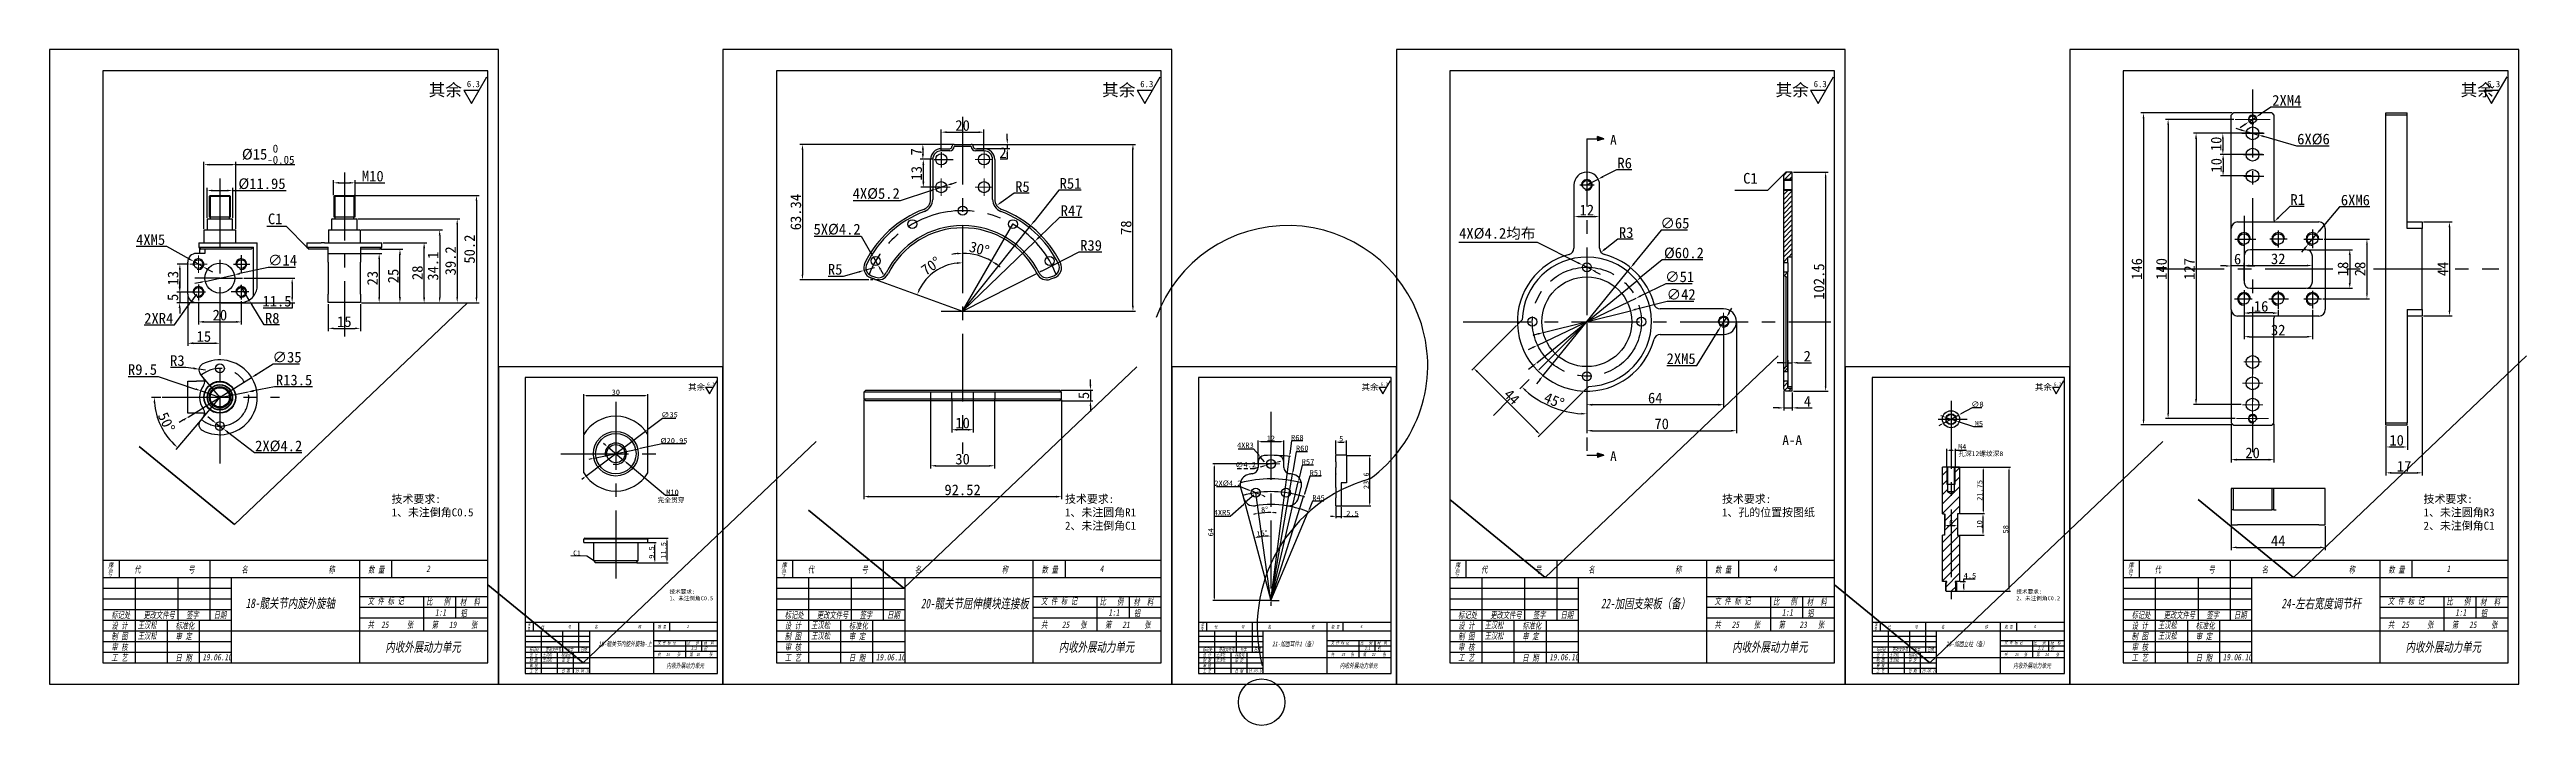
# Model space of a CAD drawing. Header units: millimetres. Extents: x 8840 to 20870, y -7456 to 1741.
# Drawn here: x 14305 to 15464, y -6269 to -5953 of the extents above; entities that cross this region are included whole.
import ezdxf

# ---------------------------------------------------------------- set-up
doc = ezdxf.new("R2010")
doc.units = ezdxf.units.MM
doc.linetypes.add('CENTER', pattern=[50.8, 31.75, -6.35, 6.35, -6.35])
doc.linetypes.add('JIS_02_2.0', pattern=[3, 2, -1])
doc.layers.get('0').update_dxf_attribs({"lineweight": 25})
for name, color, linetype in [('中心线', 5, 'CENTER'), ('临时线', 6, 'Continuous'), ('剖面线', 3, 'Continuous'), ('尺寸', 4, 'Continuous'), ('尺寸标注', 4, 'Continuous'), ('文字', 7, 'Continuous'), ('细实线', 2, 'Continuous'), ('虚线', 1, 'JIS_02_2.0')]:
    doc.layers.add(name, color=color, linetype=linetype)
doc.layers.add('粗实线', color=7, linetype='Continuous', lineweight=25)
doc.styles.get("Standard").update_dxf_attribs({"font": ''})
doc.styles.add('样式 2', font='', dxfattribs={"width": 0.7, "oblique": 10})
doc.styles.get('Standard').set_extended_font_data('SimSun')
doc.styles.get('样式 2').set_extended_font_data('SimSun')
doc.dimstyles.new('ISO-25 1.1', dxfattribs={"dimtxt": 5, "dimasz": 2.5, "dimexe": 1.25, "dimexo": 0.625, "dimtad": 1, "dimtoh": 1, "dimdsep": 46, "dimtxsty": 'Standard', "dimcen": 2.5, "dimclrt": 7, "dimadec": 0, "dimazin": 0, "dimtfac": 1, "dimtmove": 0, "dimatfit": 3, "dimfxl": 1, "dimarcsym": 0})
doc.dimstyles.new('ISO-25 2.1', dxfattribs={"dimscale": 0.5, "dimtxt": 5, "dimasz": 2.5, "dimexe": 1.25, "dimexo": 0.625, "dimtad": 1, "dimtoh": 1, "dimdec": 1, "dimdsep": 46, "dimtxsty": 'Standard', "dimcen": 2.5, "dimclrt": 7, "dimadec": 0, "dimazin": 0, "dimtfac": 1, "dimtdec": 1, "dimtmove": 0, "dimatfit": 3, "dimfxl": 1, "dimarcsym": 0})
pattern_1 = [(45, (14875.4524, -6256.8461), (-1.122532, 1.122532), [])]

msp = doc.modelspace()

# ---------------------------------------------------------------- texts
at = {"style": '样式 2', "oblique": 10, "width": 0.7}
for s, height, p in [('号', 2.5, (14331.972, -6199.077)), ('序', 2.5, (14332.318, -6195.523)), ('代             号', 3, (14344.577, -6197.695)), ('名                      称', 3, (14394.708, -6197.695)), ('数 量', 3, (14453.965, -6197.695)), ('2', 3, (14481.18, -6197.266)), ('号', 2.5, (14646.972, -6199.077)), ('序', 2.5, (14647.318, -6195.523)), ('代             号', 3, (14659.577, -6197.695)), ('名                      称', 3, (14709.708, -6197.695)), ('数 量', 3, (14768.965, -6197.695)), ('4', 3, (14796.18, -6197.266)), ('号', 2.5, (14961.972, -6199.077)), ('序', 2.5, (14962.318, -6195.523)), ('代             号', 3, (14974.577, -6197.695)), ('名                      称', 3, (15024.708, -6197.695)), ('数 量', 3, (15083.965, -6197.695)), ('4', 3, (15111.18, -6197.266)), ('号', 2.5, (15276.972, -6199.077)), ('序', 2.5, (15277.318, -6195.523)), ('代             号', 3, (15289.577, -6197.695)), ('名                      称', 3, (15339.708, -6197.695)), ('数 量', 3, (15398.965, -6197.695)), ('1', 3, (15426.18, -6197.266)), ('18-髋关节内旋外旋轴', 4.5, (14396.695, -6214.142)), ('文 件 标 记', 3, (14453.717, -6212.454)), ('比   例', 3, (14481.141, -6212.672)), ('材  料', 3, (14496.878, -6212.831)), ('20-髋关节屈伸模块连接板', 4.5, (14712.488, -6214.289)), ('文 件 标 记', 3, (14768.717, -6212.454)), ('比   例', 3, (14796.141, -6212.672)), ('材  料', 3, (14811.878, -6212.831)), ('22-加固支架板（备）', 4.5, (15030.598, -6214.289)), ('文 件 标 记', 3, (15083.717, -6212.454)), ('比   例', 3, (15111.141, -6212.672)), ('材  料', 3, (15126.878, -6212.831)), ('24-左右宽度调节杆', 4.5, (15348.918, -6214.289)), ('文 件 标 记', 3, (15398.717, -6212.454)), ('比   例', 3, (15426.141, -6212.672)), ('材  料', 3, (15441.878, -6212.831)), ('标记处', 3, (14333.847, -6218.93)), ('设 计', 3, (14333.847, -6223.93)), ('王汉松', 3, (14346.18, -6223.672)), ('更改文件号', 3, (14348.847, -6218.93)), ('标准化', 3, (14363.847, -6223.93)), ('签字', 3, (14368.847, -6218.93)), ('日期', 3, (14381.736, -6218.93)), ('共  25     张', 3, (14453.717, -6223.454)), ('第   19    张', 3, (14483.679, -6223.454)), ('1:1', 3, (14485.249, -6217.672)), ('铝', 3, (14497.155, -6218.115)), ('序', 1.25, (14528.614, -6222.673)), ('标记处', 3, (14648.847, -6218.93)), ('设 计', 3, (14648.847, -6223.93)), ('王汉松', 3, (14661.18, -6223.672)), ('更改文件号', 3, (14663.847, -6218.93)), ('标准化', 3, (14678.847, -6223.93)), ('签字', 3, (14683.847, -6218.93)), ('日期', 3, (14696.736, -6218.93)), ('共    25   张', 3, (14768.717, -6223.454)), ('第   21    张', 3, (14798.679, -6223.454)), ('1:1', 3, (14800.249, -6217.672)), ('铝', 3, (14812.155, -6218.115)), ('序', 1.25, (14843.614, -6222.673)), ('标记处', 3, (14963.847, -6218.93)), ('设 计', 3, (14963.847, -6223.93)), ('王汉松', 3, (14976.18, -6223.672)), ('更改文件号', 3, (14978.847, -6218.93)), ('标准化', 3, (14993.847, -6223.93)), ('签字', 3, (14998.847, -6218.93)), ('日期', 3, (15011.736, -6218.93)), ('共   25    张', 3, (15083.717, -6223.454)), ('第    23   张', 3, (15113.679, -6223.454)), ('1:1', 3, (15115.249, -6217.672)), ('铝', 3, (15127.155, -6218.115)), ('序', 1.25, (15158.614, -6222.673)), ('标记处', 3, (15278.847, -6218.93)), ('设 计', 3, (15278.847, -6223.93)), ('王汉松', 3, (15291.18, -6223.672)), ('更改文件号', 3, (15293.847, -6218.93)), ('标准化', 3, (15308.847, -6223.93)), ('签字', 3, (15313.847, -6218.93)), ('日期', 3, (15326.736, -6218.93)), ('共  25     张', 3, (15398.717, -6223.454)), ('第   25    张', 3, (15428.679, -6223.454)), ('1:1', 3, (15430.249, -6217.672)), ('铝', 3, (15442.155, -6218.115)), ('制 图', 3, (14333.847, -6228.93)), ('审 核', 3, (14333.847, -6233.93)), ('王汉松', 3, (14346.18, -6228.672)), ('审 定', 3, (14363.847, -6228.93)), ('内收外展动力单元', 4.5, (14462.039, -6234.635)), ('号', 1.25, (14528.441, -6224.45)), ('标记处', 1.5, (14529.379, -6234.377)), ('代             号', 1.5, (14534.744, -6223.76)), ('更改文件号', 1.5, (14536.879, -6234.377)), ('签字', 1.5, (14546.879, -6234.377)), ('日期', 1.5, (14553.323, -6234.377)), ('名                      称', 1.5, (14559.809, -6223.76)), ('19-髋关节内旋外旋轴-上', 2.25, (14561.652, -6232.057)), ('文 件 标 记', 1.5, (14589.314, -6231.139)), ('数 量', 1.5, (14589.438, -6223.76)), ('2', 1.5, (14603.045, -6223.545)), ('比   例', 1.5, (14603.026, -6231.248)), ('2:1', 1.5, (14605.08, -6233.748)), ('材  料', 1.5, (14610.894, -6231.327)), ('铝', 1.5, (14611.033, -6233.969)), ('制 图', 3, (14648.847, -6228.93)), ('审 核', 3, (14648.847, -6233.93)), ('王汉松', 3, (14661.18, -6228.672)), ('审 定', 3, (14678.847, -6228.93)), ('内收外展动力单元', 4.5, (14777.039, -6234.635)), ('号', 1.25, (14843.441, -6224.45)), ('标记处', 1.5, (14844.379, -6234.377)), ('代             号', 1.5, (14849.744, -6223.76)), ('更改文件号', 1.5, (14851.879, -6234.377)), ('签字', 1.5, (14861.879, -6234.377)), ('日期', 1.5, (14868.323, -6234.377)), ('名                      称', 1.5, (14874.809, -6223.76)), ('21-加固耳件1（备）', 2.25, (14876.802, -6232.057)), ('文 件 标 记', 1.5, (14904.314, -6231.139)), ('数 量', 1.5, (14904.438, -6223.76)), ('比   例', 1.5, (14918.026, -6231.248)), ('4', 1.5, (14918.045, -6223.545)), ('2:1', 1.5, (14920.08, -6233.748)), ('材  料', 1.5, (14925.894, -6231.327)), ('铝', 1.5, (14926.033, -6233.969)), ('制 图', 3, (14963.847, -6228.93)), ('审 核', 3, (14963.847, -6233.93)), ('王汉松', 3, (14976.18, -6228.672)), ('审 定', 3, (14993.847, -6228.93)), ('内收外展动力单元', 4.5, (15092.039, -6234.635)), ('号', 1.25, (15158.441, -6224.45)), ('标记处', 1.5, (15159.379, -6234.377)), ('代             号', 1.5, (15164.744, -6223.76)), ('更改文件号', 1.5, (15166.879, -6234.377)), ('签字', 1.5, (15176.879, -6234.377)), ('日期', 1.5, (15183.323, -6234.377)), ('名                      称', 1.5, (15189.809, -6223.76)), ('23-加固立柱（备）', 2.25, (15191.994, -6232.057)), ('文 件 标 记', 1.5, (15219.314, -6231.139)), ('数 量', 1.5, (15219.438, -6223.76)), ('比   例', 1.5, (15233.026, -6231.248)), ('4', 1.5, (15233.045, -6223.545)), ('2:1', 1.5, (15235.08, -6233.748)), ('材  料', 1.5, (15240.894, -6231.327)), ('铝', 1.5, (15241.033, -6233.969)), ('制 图', 3, (15278.847, -6228.93)), ('审 核', 3, (15278.847, -6233.93)), ('王汉松', 3, (15291.18, -6228.672)), ('审 定', 3, (15308.847, -6228.93)), ('内收外展动力单元', 4.5, (15407.039, -6234.635)), ('工 艺', 3, (14333.847, -6238.93)), ('日 期', 3, (14363.847, -6238.93)), ('19.06.10', 3, (14376.455, -6238.669)), ('工 艺', 1.5, (14529.379, -6244.377)), ('制 图', 1.5, (14529.379, -6239.377)), ('设 计', 1.5, (14529.379, -6236.877)), ('审 核', 1.5, (14529.379, -6241.877)), ('王汉松', 1.5, (14535.545, -6236.748)), ('王汉松', 1.5, (14535.545, -6239.248)), ('标准化', 1.5, (14544.379, -6236.877)), ('审 定', 1.5, (14544.379, -6239.377)), ('日 期', 1.5, (14544.379, -6244.377)), ('19.06.10', 1.5, (14550.683, -6244.247)), ('共   25    张', 1.5, (14589.314, -6236.639)), ('内收外展动力单元', 2.25, (14593.475, -6242.229)), ('第  20     张', 1.5, (14604.295, -6236.639)), ('工 艺', 3, (14648.847, -6238.93)), ('日 期', 3, (14678.847, -6238.93)), ('19.06.10', 3, (14691.455, -6238.669)), ('工 艺', 1.5, (14844.379, -6244.377)), ('制 图', 1.5, (14844.379, -6239.377)), ('设 计', 1.5, (14844.379, -6236.877)), ('审 核', 1.5, (14844.379, -6241.877)), ('王汉松', 1.5, (14850.545, -6236.748)), ('王汉松', 1.5, (14850.545, -6239.248)), ('标准化', 1.5, (14859.379, -6236.877)), ('审 定', 1.5, (14859.379, -6239.377)), ('日 期', 1.5, (14859.379, -6244.377)), ('19.06.10', 1.5, (14865.683, -6244.247)), ('共    25   张', 1.5, (14904.314, -6236.639)), ('内收外展动力单元', 2.25, (14908.475, -6242.229)), ('第   22    张', 1.5, (14919.295, -6236.639)), ('工 艺', 3, (14963.847, -6238.93)), ('日 期', 3, (14993.847, -6238.93)), ('19.06.10', 3, (15006.455, -6238.669)), ('工 艺', 1.5, (15159.379, -6244.377)), ('制 图', 1.5, (15159.379, -6239.377)), ('设 计', 1.5, (15159.379, -6236.877)), ('审 核', 1.5, (15159.379, -6241.877)), ('王汉松', 1.5, (15165.545, -6236.748)), ('王汉松', 1.5, (15165.545, -6239.248)), ('标准化', 1.5, (15174.379, -6236.877)), ('审 定', 1.5, (15174.379, -6239.377)), ('日 期', 1.5, (15174.379, -6244.377)), ('19.06.10', 1.5, (15180.683, -6244.247)), ('共    25   张', 1.5, (15219.314, -6236.639)), ('内收外展动力单元', 2.25, (15223.475, -6242.229)), ('第   24    张', 1.5, (15234.295, -6236.639)), ('工 艺', 3, (15278.847, -6238.93)), ('日 期', 3, (15308.847, -6238.93)), ('19.06.10', 3, (15321.455, -6238.669))]:
    msp.add_text(s, height=height, dxfattribs=at).set_placement(p)
at = {"layer": '尺寸标注', "attachment_point": 1}
for insert, char_height in [((15097.102, -6010.567), 5), ((14407.062, -6029.549), 5), ((14549.834, -6187.286), 2.25)]:
    msp.add_mtext_dynamic_manual_height_columns('{\\C7;C1}', width=14.2971, gutter_width=18.824, heights=[0], dxfattribs=dict(at, insert=insert, char_height=char_height))
at = {"layer": '文字'}
for height, p in [(5.7, (14482.257, -5974.6)), (5.7, (14797.257, -5974.6)), (5.7, (15112.257, -5974.6)), (5.7, (15432.727, -5974.6)), (2.85, (14603.584, -6112.212)), (2.85, (14918.584, -6112.212)), (2.85, (15233.584, -6112.212))]:
    msp.add_text('其余', height=height, dxfattribs=at).set_placement(p)
at = {"layer": '文字', "ltscale": 0.1, "attachment_point": 1}
for s, insert, char_height, width in [('{\\fSimSun|b0|i0|c134|p2;技术要求:\\P1、未注倒角C0.5}', (14464.904, -6161.257), 3.75, 54.13968), ('{\\fSimSun|b0|i0|c134|p2;技术要求:\\P1、未注圆角R1\\P2、未注倒角C1}', (14779.904, -6161.257), 3.75, 54.13968), ('{\\fSimSun|b0|i0|c134|p2;技术要求:\\P1、孔的位置按图纸}', (15087.232, -6161.257), 3.75, 54.13968), ('{\\fSimSun|b0|i0|c134|p2;技术要求:\\P1、未注圆角R3\\P2、未注倒角C1}', (15415.373, -6161.257), 3.75, 54.13968), ('{\\fSimSun|b0|i0|c134|p2;技术要求:\\P1、未注倒角C0.5}', (14594.907, -6205.541), 1.875, 27.06984), ('{\\fSimSun|b0|i0|c134|p2;技术要求:\\P2、未注倒角C0.2}', (15224.907, -6205.541), 1.875, 27.06984)]:
    msp.add_mtext(s, dxfattribs=dict(at, insert=insert, char_height=char_height, width=width))
at = {"layer": '粗实线'}
for s, width, insert, char_height, attachment_point in [('{\\C7;A}', 35.09452, (15037.953, -5992.842), 4.5, 3), ('{\\C7;A-A}', 35.09452, (15115.47, -6133.313), 4.5, 1), ('{\\C7;孔深12螺纹深8}', 59.83978, (15197.735, -6140.794), 2.25, 1), ('{\\C7;A}', 35.09452, (15037.953, -6140.9), 4.5, 3), ('{\\C7;完全贯穿}', 35.09452, (14589.321, -6162.499), 2.25, 1)]:
    msp.add_mtext_dynamic_manual_height_columns(s, width=width, gutter_width=18.824, heights=[0], dxfattribs=dict(at, insert=insert, char_height=char_height, attachment_point=attachment_point))

# ---------------------------------------------------------------- blocks, each defined once
blk = doc.blocks.new('ra')
at = {"layer": '细实线'}
for p, q in [((0, 0), (6, 10.39)), ((-3, 5.2), (0, 0)), ((-3, 5.2), (3, 5.2))]:
    blk.add_line(p, q, dxfattribs=at)
at = {"layer": '文字'}
blk.add_attdef('RA', (-1.78, 6.39), '', height=2.5, dxfattribs=at)
blk = doc.blocks.new('SW_CENTERMARKSYMBOL_2')
at = {"color": 0, "linetype": 'Continuous', "lineweight": 0}
for p, q in [((-2.5, 0), (-4.1, 0)), ((0, 0), (-2.5, 0)), ((0, 2.5), (0, 4.1)), ((0, 0), (0, 2.5)), ((0, 0), (0, -2.5)), ((0, 0), (2.5, 0)), ((2.5, 0), (4.1, 0)), ((0, -2.5), (0, -4.1))]:
    blk.add_line(p, q, dxfattribs=at)
blk = doc.blocks.new('*D776')
at = {"layer": 'Defpoints', "color": 0}
for p in [(14450.3, -6048.3), (14450.3, -6071.3), (14459.1, -6071.3)]:
    blk.add_point(p, dxfattribs=at)
at = {"layer": '尺寸标注', "color": 0, "lineweight": -2}
for p, q in [((14450.9, -6048.3), (14460.3, -6048.3)), ((14459.1, -6050.8), (14459.1, -6068.8)), ((14450.9, -6071.3), (14460.3, -6071.3))]:
    blk.add_line(p, q, dxfattribs=at)
at = {"layer": '尺寸标注', "color": 0}
for points in [[(14458.7, -6050.8), (14459.5, -6050.8), (14459.1, -6048.3)], [(14458.7, -6068.8), (14459.5, -6068.8), (14459.1, -6071.3)]]:
    blk.add_solid(points, dxfattribs=at)
at = {"layer": '尺寸标注', "color": 7, "insert": (14456, -6059.8), "char_height": 5, "attachment_point": 5, "rotation": 90}
blk.add_mtext('23', dxfattribs=at)
blk = doc.blocks.new('*D777')
at = {"layer": 'Defpoints', "color": 0}
for p in [(14459.3, -6046.3), (14468.8, -6046.3), (14450.3, -6071.3)]:
    blk.add_point(p, dxfattribs=at)
at = {"layer": '尺寸标注', "color": 0, "lineweight": -2}
for p, q in [((14459.9, -6046.3), (14470.1, -6046.3)), ((14468.8, -6068.8), (14468.8, -6048.8)), ((14450.9, -6071.3), (14470.1, -6071.3))]:
    blk.add_line(p, q, dxfattribs=at)
at = {"layer": '尺寸标注', "color": 0}
for points in [[(14468.4, -6048.8), (14469.3, -6048.8), (14468.8, -6046.3)], [(14468.4, -6068.8), (14469.3, -6068.8), (14468.8, -6071.3)]]:
    blk.add_solid(points, dxfattribs=at)
at = {"layer": '尺寸标注', "color": 7, "insert": (14465.7, -6058.8), "char_height": 5, "attachment_point": 5, "rotation": 90}
blk.add_mtext('25', dxfattribs=at)
blk = doc.blocks.new('*D778')
at = {"layer": 'Defpoints', "color": 0}
for p in [(14460.3, -6043.3), (14480.1, -6043.3), (14450.3, -6071.3)]:
    blk.add_point(p, dxfattribs=at)
at = {"layer": '尺寸标注', "color": 0, "lineweight": -2}
for p, q in [((14460.9, -6043.3), (14481.4, -6043.3)), ((14480.1, -6068.8), (14480.1, -6045.8)), ((14450.9, -6071.3), (14481.4, -6071.3))]:
    blk.add_line(p, q, dxfattribs=at)
at = {"layer": '尺寸标注', "color": 0}
for points in [[(14479.7, -6045.8), (14480.6, -6045.8), (14480.1, -6043.3)], [(14479.7, -6068.8), (14480.6, -6068.8), (14480.1, -6071.3)]]:
    blk.add_solid(points, dxfattribs=at)
at = {"layer": '尺寸标注', "color": 7, "insert": (14477, -6057.3), "char_height": 5, "attachment_point": 5, "rotation": 90}
blk.add_mtext('28', dxfattribs=at)
blk = doc.blocks.new('*D779')
at = {"layer": 'Defpoints', "color": 0}
for p in [(14450.1, -6037.2), (14450.3, -6071.3), (14487.4, -6071.3)]:
    blk.add_point(p, dxfattribs=at)
at = {"layer": '尺寸标注', "color": 0, "lineweight": -2}
for p, q in [((14450.7, -6037.2), (14488.7, -6037.2)), ((14487.4, -6039.7), (14487.4, -6068.8)), ((14450.9, -6071.3), (14488.7, -6071.3))]:
    blk.add_line(p, q, dxfattribs=at)
at = {"layer": '尺寸标注', "color": 0}
for points in [[(14487, -6039.7), (14487.8, -6039.7), (14487.4, -6037.2)], [(14487, -6068.8), (14487.8, -6068.8), (14487.4, -6071.3)]]:
    blk.add_solid(points, dxfattribs=at)
at = {"layer": '尺寸标注', "color": 7, "insert": (14484.3, -6054.2), "char_height": 5, "attachment_point": 5, "rotation": 90}
blk.add_mtext('34.1', dxfattribs=at)
blk = doc.blocks.new('*D780')
at = {"layer": 'Defpoints', "color": 0}
for p in [(14448.6, -6032.1), (14450.3, -6071.3), (14495.6, -6071.3)]:
    blk.add_point(p, dxfattribs=at)
at = {"layer": '尺寸标注', "color": 0, "lineweight": -2}
for p, q in [((14449.2, -6032.1), (14496.9, -6032.1)), ((14495.6, -6034.6), (14495.6, -6068.8)), ((14450.9, -6071.3), (14496.9, -6071.3))]:
    blk.add_line(p, q, dxfattribs=at)
at = {"layer": '尺寸标注', "color": 0}
for points in [[(14495.2, -6034.6), (14496, -6034.6), (14495.6, -6032.1)], [(14495.2, -6068.8), (14496, -6068.8), (14495.6, -6071.3)]]:
    blk.add_solid(points, dxfattribs=at)
at = {"layer": '尺寸标注', "color": 7, "insert": (14492.5, -6051.7), "char_height": 5, "attachment_point": 5, "rotation": 90}
blk.add_mtext('39.2', dxfattribs=at)
blk = doc.blocks.new('*D781')
at = {"layer": 'Defpoints', "color": 0}
for p in [(14447.3, -6021.1), (14450.3, -6071.3), (14504.6, -6071.3)]:
    blk.add_point(p, dxfattribs=at)
at = {"layer": '尺寸标注', "color": 0, "lineweight": -2}
for p, q in [((14447.9, -6021.1), (14505.8, -6021.1)), ((14504.6, -6023.6), (14504.6, -6068.8)), ((14450.9, -6071.3), (14505.8, -6071.3))]:
    blk.add_line(p, q, dxfattribs=at)
at = {"layer": '尺寸标注', "color": 0}
for points in [[(14504.2, -6023.6), (14505, -6023.6), (14504.6, -6021.1)], [(14504.2, -6068.8), (14505, -6068.8), (14504.6, -6071.3)]]:
    blk.add_solid(points, dxfattribs=at)
at = {"layer": '尺寸标注', "color": 7, "insert": (14501.4, -6046.2), "char_height": 5, "attachment_point": 5, "rotation": 90}
blk.add_mtext('50.2', dxfattribs=at)
blk = doc.blocks.new('*D782')
at = {"layer": 'Defpoints', "color": 0}
for p in [(14435.3, -6071.3), (14450.3, -6071.3), (14450.3, -6083.3)]:
    blk.add_point(p, dxfattribs=at)
at = {"layer": '尺寸标注', "color": 0, "lineweight": -2}
for p, q in [((14435.3, -6071.9), (14435.3, -6084.6)), ((14450.3, -6071.9), (14450.3, -6084.6)), ((14437.8, -6083.3), (14447.8, -6083.3))]:
    blk.add_line(p, q, dxfattribs=at)
at = {"layer": '尺寸标注', "color": 0}
for points in [[(14437.8, -6082.9), (14437.8, -6083.7), (14435.3, -6083.3)], [(14447.8, -6082.9), (14447.8, -6083.7), (14450.3, -6083.3)]]:
    blk.add_solid(points, dxfattribs=at)
at = {"layer": '尺寸标注', "color": 7, "insert": (14442.8, -6080.2), "char_height": 5, "attachment_point": 5}
blk.add_mtext('15', dxfattribs=at)
blk = doc.blocks.new('*D783')
at = {"layer": 'Defpoints', "color": 0}
for p in [(14374.6, -6070.2), (14394.6, -6069.8), (14394.6, -6080.3)]:
    blk.add_point(p, dxfattribs=at)
at = {"layer": '尺寸标注', "color": 0, "lineweight": -2}
for p, q in [((14374.6, -6070.9), (14374.6, -6081.5)), ((14394.6, -6070.5), (14394.6, -6081.5)), ((14377.1, -6080.3), (14392.1, -6080.3))]:
    blk.add_line(p, q, dxfattribs=at)
at = {"layer": '尺寸标注', "color": 0}
for points in [[(14377.1, -6079.8), (14377.1, -6080.7), (14374.6, -6080.3)], [(14392.1, -6079.8), (14392.1, -6080.7), (14394.6, -6080.3)]]:
    blk.add_solid(points, dxfattribs=at)
at = {"layer": '尺寸标注', "color": 7, "insert": (14384.6, -6077.1), "char_height": 5, "attachment_point": 5}
blk.add_mtext('20', dxfattribs=at)
blk = doc.blocks.new('*D784')
at = {"layer": 'Defpoints', "color": 0}
for p in [(14370.5, -6053.3), (14365.9, -6066.3), (14371.2, -6066.3)]:
    blk.add_point(p, dxfattribs=at)
at = {"layer": '尺寸标注', "color": 0, "lineweight": -2}
for p, q in [((14369.9, -6053.3), (14364.6, -6053.3)), ((14365.9, -6055.8), (14365.9, -6063.8)), ((14370.5, -6066.3), (14364.6, -6066.3))]:
    blk.add_line(p, q, dxfattribs=at)
at = {"layer": '尺寸标注', "color": 0}
for points in [[(14365.4, -6055.8), (14366.3, -6055.8), (14365.9, -6053.3)], [(14365.4, -6063.8), (14366.3, -6063.8), (14365.9, -6066.3)]]:
    blk.add_solid(points, dxfattribs=at)
at = {"layer": '尺寸标注', "color": 7, "insert": (14362.7, -6059.8), "char_height": 5, "attachment_point": 5, "rotation": 90}
blk.add_mtext('13', dxfattribs=at)
blk = doc.blocks.new('*D785')
at = {"layer": 'Defpoints', "color": 0}
for p in [(14374.5, -6066.3), (14365.8, -6071.3), (14373.6, -6071.3)]:
    blk.add_point(p, dxfattribs=at)
at = {"layer": '尺寸标注', "color": 0, "lineweight": -2}
for p, q in [((14373.9, -6066.3), (14364.5, -6066.3)), ((14365.8, -6063.8), (14365.8, -6061.3)), ((14365.8, -6066.3), (14365.8, -6071.3)), ((14373, -6071.3), (14364.5, -6071.3)), ((14365.8, -6073.8), (14365.8, -6076.3))]:
    blk.add_line(p, q, dxfattribs=at)
at = {"layer": '尺寸标注', "color": 0}
for points in [[(14365.3, -6063.8), (14366.2, -6063.8), (14365.8, -6066.3)], [(14365.3, -6073.8), (14366.2, -6073.8), (14365.8, -6071.3)]]:
    blk.add_solid(points, dxfattribs=at)
at = {"layer": '尺寸标注', "color": 7, "insert": (14362.6, -6068.8), "char_height": 5, "attachment_point": 5, "rotation": 90}
blk.add_mtext('5', dxfattribs=at)
blk = doc.blocks.new('*D786')
at = {"layer": 'Defpoints', "color": 0, "lineweight": 30}
for p in [(14371.3, -6070.5), (14373.6, -6067.3)]:
    blk.add_point(p, dxfattribs=at)
at = {"layer": '尺寸标注', "color": 0, "lineweight": -2}
for p, q in [((14373.6, -6067.3), (14371.3, -6070.5)), ((14349.2, -6081.7), (14363.4, -6081.7)), ((14363.4, -6081.7), (14369.8, -6072.6))]:
    blk.add_line(p, q, dxfattribs=at)
at = {"layer": '尺寸标注', "color": 0, "lineweight": 30}
blk.add_solid([(14369.5, -6072.3), (14370.2, -6072.8), (14371.3, -6070.5)], dxfattribs=at)
at = {"layer": '尺寸标注', "color": 7, "insert": (14356, -6078.6), "char_height": 5, "attachment_point": 5}
blk.add_mtext('2XR4', dxfattribs=at)
blk = doc.blocks.new('*D787')
at = {"layer": 'Defpoints', "color": 0}
for p in [(14372.4, -6052), (14376.8, -6054.5)]:
    blk.add_point(p, dxfattribs=at)
at = {"layer": '尺寸标注', "color": 0, "lineweight": -2}
for p, q in [((14345.5, -6044.9), (14359.6, -6044.9)), ((14359.6, -6044.9), (14370.2, -6050.8)), ((14376.8, -6054.5), (14372.4, -6052)), ((14378.9, -6055.7), (14381.1, -6056.9))]:
    blk.add_line(p, q, dxfattribs=at)
at = {"layer": '尺寸标注', "color": 0}
for points in [[(14370.4, -6050.5), (14370, -6051.2), (14372.4, -6052)], [(14379.1, -6055.3), (14378.7, -6056.1), (14376.8, -6054.5)]]:
    blk.add_solid(points, dxfattribs=at)
at = {"layer": '尺寸标注', "color": 7, "insert": (14352.2, -6041.8), "char_height": 5, "attachment_point": 5}
blk.add_mtext('4XM5', dxfattribs=at)
blk = doc.blocks.new('*D788')
at = {"layer": 'Defpoints', "color": 0}
for p in [(14395.2, -6059.8), (14384.6, -6071.3), (14418.4, -6071.3)]:
    blk.add_point(p, dxfattribs=at)
at = {"layer": '尺寸标注', "color": 0, "lineweight": -2}
for p, q in [((14395.8, -6059.8), (14419.6, -6059.8)), ((14418.4, -6062.3), (14418.4, -6068.8)), ((14385.2, -6071.3), (14419.6, -6071.3)), ((14418.4, -6073.8), (14404.8, -6073.8)), ((14418.4, -6071.3), (14418.4, -6073.8))]:
    blk.add_line(p, q, dxfattribs=at)
at = {"layer": '尺寸标注', "color": 0}
for points in [[(14418, -6062.3), (14418.8, -6062.3), (14418.4, -6059.8)], [(14418, -6068.8), (14418.8, -6068.8), (14418.4, -6071.3)]]:
    blk.add_solid(points, dxfattribs=at)
at = {"layer": '尺寸标注', "color": 7, "insert": (14411.3, -6070.6), "char_height": 5, "attachment_point": 5}
blk.add_mtext('11.5', dxfattribs=at)
blk = doc.blocks.new('*D789')
at = {"layer": 'Defpoints', "color": 0}
for p in [(14391.4, -6058.2), (14377.7, -6061.3)]:
    blk.add_point(p, dxfattribs=at)
at = {"layer": '尺寸标注', "color": 0, "lineweight": -2}
for p, q in [((14377.7, -6061.3), (14391.4, -6058.2)), ((14407.2, -6054.8), (14393.9, -6057.7)), ((14419.9, -6054.8), (14407.2, -6054.8)), ((14375.3, -6061.8), (14372.9, -6062.3))]:
    blk.add_line(p, q, dxfattribs=at)
at = {"layer": '尺寸标注', "color": 0}
for points in [[(14393.8, -6057.3), (14393.9, -6058.1), (14391.4, -6058.2)], [(14375.2, -6061.4), (14375.4, -6062.2), (14377.7, -6061.3)]]:
    blk.add_solid(points, dxfattribs=at)
at = {"layer": '尺寸标注', "color": 7, "insert": (14413.9, -6051.4), "char_height": 5, "attachment_point": 5}
blk.add_mtext('∅14', dxfattribs=at)
blk = doc.blocks.new('*D790')
at = {"layer": 'Defpoints', "color": 0}
for p in [(14437.8, -6021.6), (14447.8, -6015.2), (14447.8, -6021.6)]:
    blk.add_point(p, dxfattribs=at)
at = {"layer": '尺寸标注', "color": 0, "lineweight": -2}
for p, q in [((14437.8, -6020.9), (14437.8, -6014)), ((14440.3, -6015.2), (14445.3, -6015.2)), ((14447.8, -6020.9), (14447.8, -6014)), ((14447.8, -6015.2), (14461.8, -6015.2))]:
    blk.add_line(p, q, dxfattribs=at)
at = {"layer": '尺寸标注', "color": 0}
for points in [[(14440.3, -6014.8), (14440.3, -6015.6), (14437.8, -6015.2)], [(14445.3, -6014.8), (14445.3, -6015.6), (14447.8, -6015.2)]]:
    blk.add_solid(points, dxfattribs=at)
at = {"layer": '尺寸标注', "color": 7, "insert": (14456.1, -6012.1), "char_height": 5, "attachment_point": 5}
blk.add_mtext('M10', dxfattribs=at)
blk = doc.blocks.new('*D791')
at = {"layer": 'Defpoints', "color": 0}
for p in [(14399.4, -6106.3), (14369.7, -6124.8)]:
    blk.add_point(p, dxfattribs=at)
at = {"layer": '尺寸标注', "color": 0, "lineweight": -2}
for p, q in [((14409.5, -6100.1), (14401.6, -6105)), ((14421.9, -6100.1), (14409.5, -6100.1)), ((14369.7, -6124.8), (14399.4, -6106.3)), ((14367.6, -6126.1), (14365.5, -6127.4))]:
    blk.add_line(p, q, dxfattribs=at)
at = {"layer": '尺寸标注', "color": 0}
for points in [[(14401.3, -6104.6), (14401.8, -6105.4), (14399.4, -6106.3)], [(14367.4, -6125.8), (14367.8, -6126.5), (14369.7, -6124.8)]]:
    blk.add_solid(points, dxfattribs=at)
at = {"layer": '尺寸标注', "color": 7, "insert": (14416, -6096.8), "char_height": 5, "attachment_point": 5}
blk.add_mtext('∅35', dxfattribs=at)
blk = doc.blocks.new('*D792')
at = {"layer": 'Defpoints', "color": 0}
for p in [(14384.6, -6115.6), (14397.8, -6113)]:
    blk.add_point(p, dxfattribs=at)
at = {"layer": '尺寸标注', "color": 0, "lineweight": -2}
for p, q in [((14384.6, -6115.6), (14397.8, -6113)), ((14410.2, -6110.7), (14400.3, -6112.5)), ((14427.9, -6110.7), (14410.2, -6110.7))]:
    blk.add_line(p, q, dxfattribs=at)
at = {"layer": '尺寸标注', "color": 0}
blk.add_solid([(14400.2, -6112.1), (14400.4, -6113), (14397.8, -6113)], dxfattribs=at)
at = {"layer": '尺寸标注', "color": 7, "insert": (14419.3, -6107.5), "char_height": 5, "attachment_point": 5}
blk.add_mtext('R13.5', dxfattribs=at)
blk = doc.blocks.new('*D793')
at = {"layer": 'Defpoints', "color": 0}
for p in [(14375.6, -6112.5), (14384.6, -6115.6)]:
    blk.add_point(p, dxfattribs=at)
at = {"layer": '尺寸标注', "color": 0, "lineweight": -2}
for p, q in [((14341.7, -6105.8), (14355.8, -6105.8)), ((14355.8, -6105.8), (14373.2, -6111.7)), ((14384.6, -6115.6), (14375.6, -6112.5))]:
    blk.add_line(p, q, dxfattribs=at)
at = {"layer": '尺寸标注', "color": 0}
blk.add_solid([(14373.4, -6111.3), (14373.1, -6112.1), (14375.6, -6112.5)], dxfattribs=at)
at = {"layer": '尺寸标注', "color": 7, "insert": (14348.4, -6102.6), "char_height": 5, "attachment_point": 5}
blk.add_mtext('R9.5', dxfattribs=at)
blk = doc.blocks.new('*D794')
at = {"layer": 'Defpoints', "color": 0}
for p in [(14357.5, -6115.6), (14384.6, -6115.6), (14412.5, -6115.6), (14355.2, -6124.4), (14375.9, -6125.9)]:
    blk.add_point(p, dxfattribs=at)
at = {"layer": '尺寸标注', "color": 0, "lineweight": -2}
for p, q in [((14356.9, -6115.6), (14352.6, -6115.6)), ((14375.5, -6126.4), (14364, -6140))]:
    blk.add_line(p, q, dxfattribs=at)
blk.add_arc((14384.6, -6115.6), 30.7, 184.6653, 225.3347, dxfattribs=at)
at = {"layer": '尺寸标注', "color": 0}
for points in [[(14353.6, -6118.1), (14354.4, -6118), (14353.9, -6115.6)], [(14363.3, -6137.1), (14362.7, -6137.7), (14364.8, -6139.1)]]:
    blk.add_solid(points, dxfattribs=at)
at = {"layer": '尺寸标注', "color": 7, "insert": (14359.6, -6127.2), "char_height": 5, "attachment_point": 5, "rotation": 295}
blk.add_mtext('50°', dxfattribs=at)
blk = doc.blocks.new('*D795')
at = {"layer": 'Defpoints', "color": 0}
for p in [(14374.8, -6102.4), (14377.8, -6102.8)]:
    blk.add_point(p, dxfattribs=at)
at = {"layer": '尺寸标注', "color": 0, "lineweight": -2}
for p, q in [((14361.5, -6101.5), (14368.6, -6101.5)), ((14368.6, -6101.5), (14372.3, -6102)), ((14377.8, -6102.8), (14374.8, -6102.4))]:
    blk.add_line(p, q, dxfattribs=at)
at = {"layer": '尺寸标注', "color": 0}
blk.add_solid([(14372.4, -6101.6), (14372.3, -6102.4), (14374.8, -6102.4)], dxfattribs=at)
at = {"layer": '尺寸标注', "color": 7, "insert": (14364.7, -6098.4), "char_height": 5, "attachment_point": 5}
blk.add_mtext('R3', dxfattribs=at)
blk = doc.blocks.new('*D796')
at = {"layer": 'Defpoints', "color": 0}
for p in [(14390.6, -6018.8), (14378.6, -6032.3), (14390.6, -6032.3)]:
    blk.add_point(p, dxfattribs=at)
at = {"layer": '尺寸标注', "color": 0, "lineweight": -2}
for p, q in [((14378.6, -6031.6), (14378.6, -6017.6)), ((14381.1, -6018.8), (14388.1, -6018.8)), ((14390.6, -6031.6), (14390.6, -6017.6)), ((14390.6, -6018.8), (14415.6, -6018.8))]:
    blk.add_line(p, q, dxfattribs=at)
at = {"layer": '尺寸标注', "color": 0}
for points in [[(14381.1, -6018.4), (14381.1, -6019.2), (14378.6, -6018.8)], [(14388.1, -6018.4), (14388.1, -6019.2), (14390.6, -6018.8)]]:
    blk.add_solid(points, dxfattribs=at)
at = {"layer": '尺寸标注', "color": 7, "insert": (14404.3, -6015.7), "char_height": 5, "attachment_point": 5}
blk.add_mtext('%%c11.95', dxfattribs=at)
blk = doc.blocks.new('*D797')
at = {"layer": 'Defpoints', "color": 0}
for p in [(14392.1, -6006.7), (14377.1, -6037.4), (14392.1, -6037.4)]:
    blk.add_point(p, dxfattribs=at)
at = {"layer": '尺寸标注', "color": 0, "lineweight": -2}
for p, q in [((14377.1, -6036.7), (14377.1, -6005.4)), ((14379.6, -6006.7), (14389.6, -6006.7)), ((14392.1, -6036.7), (14392.1, -6005.4)), ((14392.1, -6006.7), (14419.7, -6006.7))]:
    blk.add_line(p, q, dxfattribs=at)
at = {"layer": '尺寸标注', "color": 0}
for points in [[(14379.6, -6006.3), (14379.6, -6007.1), (14377.1, -6006.7)], [(14389.6, -6006.3), (14389.6, -6007.1), (14392.1, -6006.7)]]:
    blk.add_solid(points, dxfattribs=at)
at = {"layer": '尺寸标注', "color": 7, "insert": (14407.2, -6001.8), "char_height": 5, "attachment_point": 5}
blk.add_mtext('\\A1;%%c15{\\H3.750000;\\S 0^ -0.05;}', dxfattribs=at)
blk = doc.blocks.new('*D798')
at = {"layer": 'Defpoints', "color": 0}
for p in [(14394.1, -6063.3), (14398.2, -6070.1)]:
    blk.add_point(p, dxfattribs=at)
at = {"layer": '尺寸标注', "color": 0, "lineweight": -2}
for p, q in [((14394.1, -6063.3), (14398.2, -6070.1)), ((14405.3, -6081.7), (14399.5, -6072.2)), ((14412.4, -6081.7), (14405.3, -6081.7))]:
    blk.add_line(p, q, dxfattribs=at)
at = {"layer": '尺寸标注', "color": 0}
blk.add_solid([(14399.9, -6072), (14399.2, -6072.4), (14398.2, -6070.1)], dxfattribs=at)
at = {"layer": '尺寸标注', "color": 7, "insert": (14409.1, -6078.6), "char_height": 5, "attachment_point": 5}
blk.add_mtext('R8', dxfattribs=at)
blk = doc.blocks.new('*D799')
at = {"layer": 'Defpoints', "color": 0, "lineweight": 30}
for p in [(14382.9, -6127.8), (14386.2, -6130.3)]:
    blk.add_point(p, dxfattribs=at)
at = {"layer": '尺寸标注', "color": 0, "lineweight": -2}
for p, q in [((14380.9, -6126.3), (14379, -6124.7)), ((14382.9, -6127.8), (14386.2, -6130.3)), ((14400.8, -6141.5), (14388.2, -6131.9)), ((14422.9, -6141.5), (14400.8, -6141.5))]:
    blk.add_line(p, q, dxfattribs=at)
at = {"layer": '尺寸标注', "color": 0, "lineweight": 30}
for points in [[(14381.2, -6125.9), (14380.7, -6126.6), (14382.9, -6127.8)], [(14388.5, -6131.5), (14388, -6132.2), (14386.2, -6130.3)]]:
    blk.add_solid(points, dxfattribs=at)
at = {"layer": '尺寸标注', "color": 7, "insert": (14412.1, -6138.4), "char_height": 5, "attachment_point": 5}
blk.add_mtext('2X%%C4.2', dxfattribs=at)
blk = doc.blocks.new('*D800')
at = {"layer": 'Defpoints', "color": 0}
for p in [(14369.6, -6067.3), (14384.6, -6071.3), (14384.6, -6090.3)]:
    blk.add_point(p, dxfattribs=at)
at = {"layer": '尺寸标注', "color": 0, "lineweight": -2}
for p, q in [((14369.6, -6067.9), (14369.6, -6091.5)), ((14384.6, -6071.9), (14384.6, -6091.5)), ((14372.1, -6090.3), (14382.1, -6090.3))]:
    blk.add_line(p, q, dxfattribs=at)
at = {"layer": '尺寸标注', "color": 0}
for points in [[(14372.1, -6089.8), (14372.1, -6090.7), (14369.6, -6090.3)], [(14382.1, -6089.8), (14382.1, -6090.7), (14384.6, -6090.3)]]:
    blk.add_solid(points, dxfattribs=at)
at = {"layer": '尺寸标注', "color": 7, "insert": (14377.1, -6087.1), "char_height": 5, "attachment_point": 5}
blk.add_mtext('15', dxfattribs=at)
blk = doc.blocks.new('*D801')
at = {"layer": 'Defpoints', "color": 0}
for p in [(14583.7, -6131.4), (14555.8, -6152.5)]:
    blk.add_point(p, dxfattribs=at)
at = {"layer": '尺寸标注', "color": 0, "lineweight": -2}
for p, q in [((14591.6, -6125.4), (14584.7, -6130.6)), ((14597.8, -6125.4), (14591.6, -6125.4)), ((14555.8, -6152.5), (14583.7, -6131.4)), ((14554.9, -6153.3), (14553.9, -6154))]:
    blk.add_line(p, q, dxfattribs=at)
at = {"layer": '尺寸标注', "color": 0}
for points in [[(14584.6, -6130.4), (14584.9, -6130.8), (14583.7, -6131.4)], [(14554.7, -6153.1), (14555, -6153.4), (14555.8, -6152.5)]]:
    blk.add_solid(points, dxfattribs=at)
at = {"layer": '尺寸标注', "color": 7, "insert": (14594.9, -6123.7), "char_height": 2.5, "attachment_point": 5}
blk.add_mtext('∅35', dxfattribs=at)
blk = doc.blocks.new('*D802')
at = {"layer": 'Defpoints', "color": 0}
for p in [(14566, -6138.7), (14573.6, -6145.2)]:
    blk.add_point(p, dxfattribs=at)
at = {"layer": '尺寸标注', "color": 0, "lineweight": -2}
for p, q in [((14565, -6137.9), (14564.1, -6137.1)), ((14566, -6138.7), (14573.6, -6145.2)), ((14593, -6161.5), (14574.6, -6146)), ((14598.9, -6161.5), (14593, -6161.5))]:
    blk.add_line(p, q, dxfattribs=at)
at = {"layer": '尺寸标注', "color": 0}
for points in [[(14565.1, -6137.8), (14564.9, -6138.1), (14566, -6138.7)], [(14574.7, -6145.8), (14574.4, -6146.1), (14573.6, -6145.2)]]:
    blk.add_solid(points, dxfattribs=at)
at = {"layer": '尺寸标注', "color": 7, "insert": (14596.3, -6160), "char_height": 2.5, "attachment_point": 5}
blk.add_mtext('M10', dxfattribs=at)
blk = doc.blocks.new('*D803')
at = {"layer": 'Defpoints', "color": 0}
for p in [(14580, -6139.8), (14559.6, -6144.1)]:
    blk.add_point(p, dxfattribs=at)
at = {"layer": '尺寸标注', "color": 0, "lineweight": -2}
for p, q in [((14559.6, -6144.1), (14580, -6139.8)), ((14591.4, -6137.4), (14581.2, -6139.5)), ((14602.4, -6137.4), (14591.4, -6137.4)), ((14558.3, -6144.3), (14557.1, -6144.6))]:
    blk.add_line(p, q, dxfattribs=at)
at = {"layer": '尺寸标注', "color": 0}
for points in [[(14581.2, -6139.3), (14581.3, -6139.7), (14580, -6139.8)], [(14558.3, -6144.1), (14558.4, -6144.5), (14559.6, -6144.1)]]:
    blk.add_solid(points, dxfattribs=at)
at = {"layer": '尺寸标注', "color": 7, "insert": (14597, -6135.9), "char_height": 2.5, "attachment_point": 5}
blk.add_mtext('%%c20.95', dxfattribs=at)
blk = doc.blocks.new('*D804')
at = {"layer": 'Defpoints', "color": 0}
for p in [(14584.8, -6114.7), (14554.8, -6132.9), (14584.8, -6132.9)]:
    blk.add_point(p, dxfattribs=at)
at = {"layer": '尺寸标注', "color": 0, "lineweight": -2}
for p, q in [((14554.8, -6132.6), (14554.8, -6114.1)), ((14556, -6114.7), (14583.5, -6114.7)), ((14584.8, -6132.6), (14584.8, -6114.1))]:
    blk.add_line(p, q, dxfattribs=at)
at = {"layer": '尺寸标注', "color": 0}
for points in [[(14556, -6114.5), (14556, -6114.9), (14554.8, -6114.7)], [(14583.5, -6114.5), (14583.5, -6114.9), (14584.8, -6114.7)]]:
    blk.add_solid(points, dxfattribs=at)
at = {"layer": '尺寸标注', "color": 7, "insert": (14569.8, -6113.2), "char_height": 2.5, "attachment_point": 5}
blk.add_mtext('30', dxfattribs=at)
blk = doc.blocks.new('*D805')
at = {"layer": 'Defpoints', "color": 0}
for p in [(14580.2, -6183.5), (14588.1, -6183.5), (14579.2, -6193)]:
    blk.add_point(p, dxfattribs=at)
at = {"layer": '尺寸标注', "color": 0, "lineweight": -2}
for p, q in [((14580.6, -6183.5), (14588.7, -6183.5)), ((14588.1, -6191.7), (14588.1, -6184.7)), ((14579.6, -6193), (14588.7, -6193))]:
    blk.add_line(p, q, dxfattribs=at)
at = {"layer": '尺寸标注', "color": 0}
for points in [[(14587.9, -6184.7), (14588.3, -6184.7), (14588.1, -6183.5)], [(14587.9, -6191.7), (14588.3, -6191.7), (14588.1, -6193)]]:
    blk.add_solid(points, dxfattribs=at)
at = {"layer": '尺寸标注', "color": 7, "insert": (14586.5, -6188.2), "char_height": 2.5, "attachment_point": 5, "rotation": 90}
blk.add_mtext('9.5', dxfattribs=at)
blk = doc.blocks.new('*D806')
at = {"layer": 'Defpoints', "color": 0}
for p in [(14584.3, -6181.5), (14579.2, -6193), (14593.7, -6193)]:
    blk.add_point(p, dxfattribs=at)
at = {"layer": '尺寸标注', "color": 0, "lineweight": -2}
for p, q in [((14584.6, -6181.5), (14594.3, -6181.5)), ((14593.7, -6182.7), (14593.7, -6191.7)), ((14579.6, -6193), (14594.3, -6193))]:
    blk.add_line(p, q, dxfattribs=at)
at = {"layer": '尺寸标注', "color": 0}
for points in [[(14593.5, -6182.7), (14593.9, -6182.7), (14593.7, -6181.5)], [(14593.5, -6191.7), (14593.9, -6191.7), (14593.7, -6193)]]:
    blk.add_solid(points, dxfattribs=at)
at = {"layer": '尺寸标注', "color": 7, "insert": (14592.1, -6187.2), "char_height": 2.5, "attachment_point": 5, "rotation": 90}
blk.add_mtext('11.5', dxfattribs=at)
blk = doc.blocks.new('SW_CENTERMARKSYMBOL_3')
at = {"color": 0, "linetype": 'Continuous', "lineweight": 0}
for p, q in [((-2.5, 0), (-4.1, 0)), ((0, 0), (-2.5, 0)), ((0, 2.5), (0, 4.1)), ((0, 0), (0, 2.5)), ((0, 0), (0, -2.5)), ((0, 0), (2.5, 0)), ((2.5, 0), (4.1, 0)), ((0, -2.5), (0, -4.1))]:
    blk.add_line(p, q, dxfattribs=at)
blk = doc.blocks.new('SW_CENTERMARKSYMBOL_4')
at = {"color": 0, "linetype": 'Continuous', "lineweight": 0}
for p, q in [((-2.5, 0), (-4.1, 0)), ((0, 0), (-2.5, 0)), ((0, 2.5), (0, 4.1)), ((0, 0), (0, 2.5)), ((0, 0), (0, -2.5)), ((0, 0), (2.5, 0)), ((2.5, 0), (4.1, 0)), ((0, -2.5), (0, -4.1))]:
    blk.add_line(p, q, dxfattribs=at)
blk = doc.blocks.new('*D807')
at = {"layer": 'Defpoints', "color": 0}
for p in [(14777.3, -6112.2), (14777.3, -6117.2), (14791.8, -6117.2)]:
    blk.add_point(p, dxfattribs=at)
at = {"layer": '尺寸标注', "color": 0, "lineweight": -2}
for p, q in [((14777.9, -6112.2), (14793, -6112.2)), ((14777.9, -6117.2), (14793, -6117.2)), ((14791.8, -6109.7), (14791.8, -6107.2)), ((14791.8, -6112.2), (14791.8, -6117.2)), ((14791.8, -6119.7), (14791.8, -6122.2))]:
    blk.add_line(p, q, dxfattribs=at)
at = {"layer": '尺寸标注', "color": 0}
for points in [[(14791.4, -6109.7), (14792.2, -6109.7), (14791.8, -6112.2)], [(14791.4, -6119.7), (14792.2, -6119.7), (14791.8, -6117.2)]]:
    blk.add_solid(points, dxfattribs=at)
at = {"layer": '尺寸标注', "color": 7, "insert": (14788.7, -6114.7), "char_height": 5, "attachment_point": 5, "rotation": 90}
blk.add_mtext('5', dxfattribs=at)
blk = doc.blocks.new('*D808')
at = {"layer": 'Defpoints', "color": 0}
for p in [(14727, -6116.2), (14737, -6116.2), (14737, -6130.7)]:
    blk.add_point(p, dxfattribs=at)
at = {"layer": '尺寸标注', "color": 0, "lineweight": -2}
for p, q in [((14727, -6116.8), (14727, -6132)), ((14737, -6116.8), (14737, -6132)), ((14729.5, -6130.7), (14734.5, -6130.7))]:
    blk.add_line(p, q, dxfattribs=at)
at = {"layer": '尺寸标注', "color": 0}
for points in [[(14729.5, -6130.3), (14729.5, -6131.2), (14727, -6130.7)], [(14734.5, -6130.3), (14734.5, -6131.2), (14737, -6130.7)]]:
    blk.add_solid(points, dxfattribs=at)
at = {"layer": '尺寸标注', "color": 7, "insert": (14732, -6127.6), "char_height": 5, "attachment_point": 5}
blk.add_mtext('10', dxfattribs=at)
blk = doc.blocks.new('*D809')
at = {"layer": 'Defpoints', "color": 0}
for p in [(14717, -6116.2), (14747, -6116.2), (14747, -6147.6)]:
    blk.add_point(p, dxfattribs=at)
at = {"layer": '尺寸标注', "color": 0, "lineweight": -2}
for p, q in [((14717, -6116.8), (14717, -6148.8)), ((14747, -6116.8), (14747, -6148.8)), ((14719.5, -6147.6), (14744.5, -6147.6))]:
    blk.add_line(p, q, dxfattribs=at)
at = {"layer": '尺寸标注', "color": 0}
for points in [[(14719.5, -6147.2), (14719.5, -6148), (14717, -6147.6)], [(14744.5, -6147.2), (14744.5, -6148), (14747, -6147.6)]]:
    blk.add_solid(points, dxfattribs=at)
at = {"layer": '尺寸标注', "color": 7, "insert": (14732, -6144.5), "char_height": 5, "attachment_point": 5}
blk.add_mtext('30', dxfattribs=at)
blk = doc.blocks.new('*D810')
at = {"layer": 'Defpoints', "color": 0}
for p in [(14685.8, -6116.2), (14778.3, -6116.2), (14778.3, -6162)]:
    blk.add_point(p, dxfattribs=at)
at = {"layer": '尺寸标注', "color": 0, "lineweight": -2}
for p, q in [((14685.8, -6116.8), (14685.8, -6163.3)), ((14778.3, -6116.8), (14778.3, -6163.3)), ((14688.3, -6162), (14775.8, -6162))]:
    blk.add_line(p, q, dxfattribs=at)
at = {"layer": '尺寸标注', "color": 0}
for points in [[(14688.3, -6161.6), (14688.3, -6162.5), (14685.8, -6162)], [(14775.8, -6161.6), (14775.8, -6162.5), (14778.3, -6162)]]:
    blk.add_solid(points, dxfattribs=at)
at = {"layer": '尺寸标注', "color": 7, "insert": (14732, -6158.9), "char_height": 5, "attachment_point": 5}
blk.add_mtext('92.52', dxfattribs=at)
blk = doc.blocks.new('*D811')
at = {"layer": 'Defpoints', "color": 0}
for p in [(14722, -6000.9), (14742, -5991.5), (14742, -6000.9)]:
    blk.add_point(p, dxfattribs=at)
at = {"layer": '尺寸标注', "color": 0, "lineweight": -2}
for p, q in [((14722, -6000.2), (14722, -5990.2)), ((14724.5, -5991.5), (14739.5, -5991.5)), ((14742, -6000.3), (14742, -5990.2))]:
    blk.add_line(p, q, dxfattribs=at)
at = {"layer": '尺寸标注', "color": 0}
for points in [[(14724.5, -5991.1), (14724.5, -5991.9), (14722, -5991.5)], [(14739.5, -5991.1), (14739.5, -5991.9), (14742, -5991.5)]]:
    blk.add_solid(points, dxfattribs=at)
at = {"layer": '尺寸标注', "color": 7, "insert": (14732, -5988.4), "char_height": 5, "attachment_point": 5}
blk.add_mtext('20', dxfattribs=at)
blk = doc.blocks.new('*D812')
at = {"layer": 'Defpoints', "color": 0}
for p in [(14718.7, -6004.2), (14713.6, -6017.2), (14722, -6017.2)]:
    blk.add_point(p, dxfattribs=at)
at = {"layer": '尺寸标注', "color": 0, "lineweight": -2}
for p, q in [((14718.1, -6004.2), (14712.4, -6004.2)), ((14713.6, -6006.7), (14713.6, -6014.7)), ((14721.4, -6017.2), (14712.4, -6017.2))]:
    blk.add_line(p, q, dxfattribs=at)
at = {"layer": '尺寸标注', "color": 0}
for points in [[(14713.2, -6006.7), (14714.1, -6006.7), (14713.6, -6004.2)], [(14713.2, -6014.7), (14714.1, -6014.7), (14713.6, -6017.2)]]:
    blk.add_solid(points, dxfattribs=at)
at = {"layer": '尺寸标注', "color": 7, "insert": (14710.5, -6010.7), "char_height": 5, "attachment_point": 5, "rotation": 90}
blk.add_mtext('13', dxfattribs=at)
blk = doc.blocks.new('*D813')
at = {"layer": 'Defpoints', "color": 0}
for p in [(14728, -5997.2), (14713.4, -6004.2), (14718.7, -6004.2)]:
    blk.add_point(p, dxfattribs=at)
at = {"layer": '尺寸标注', "color": 0, "lineweight": -2}
for p, q in [((14727.4, -5997.2), (14712.2, -5997.2)), ((14713.4, -5999.7), (14713.4, -6001.7)), ((14718.1, -6004.2), (14712.2, -6004.2))]:
    blk.add_line(p, q, dxfattribs=at)
at = {"layer": '尺寸标注', "color": 0}
for points in [[(14713, -5999.7), (14713.9, -5999.7), (14713.4, -5997.2)], [(14713, -6001.7), (14713.9, -6001.7), (14713.4, -6004.2)]]:
    blk.add_solid(points, dxfattribs=at)
at = {"layer": '尺寸标注', "color": 7, "insert": (14710.3, -6000.7), "char_height": 5, "attachment_point": 5, "rotation": 90}
blk.add_mtext('7', dxfattribs=at)
blk = doc.blocks.new('*D814')
at = {"layer": 'Defpoints', "color": 0}
for p in [(14736, -5997.2), (14738, -5999.2), (14752.9, -5999.2)]:
    blk.add_point(p, dxfattribs=at)
at = {"layer": '尺寸标注', "color": 0, "lineweight": -2}
for p, q in [((14736.6, -5997.2), (14754.1, -5997.2)), ((14738.6, -5999.2), (14754.1, -5999.2)), ((14752.9, -5994.7), (14752.9, -5992.2)), ((14752.9, -5997.2), (14752.9, -5999.2)), ((14752.9, -6004.2), (14749.5, -6004.2)), ((14752.9, -6001.7), (14752.9, -6004.2))]:
    blk.add_line(p, q, dxfattribs=at)
at = {"layer": '尺寸标注', "color": 0}
for points in [[(14752.5, -5994.7), (14753.3, -5994.7), (14752.9, -5997.2)], [(14752.5, -6001.7), (14753.3, -6001.7), (14752.9, -5999.2)]]:
    blk.add_solid(points, dxfattribs=at)
at = {"layer": '尺寸标注', "color": 7, "insert": (14750.9, -6001.1), "char_height": 5, "attachment_point": 5}
blk.add_mtext('2', dxfattribs=at)
blk = doc.blocks.new('*D815')
at = {"layer": 'Defpoints', "color": 0, "lineweight": 30}
for p in [(14752, -6022.9), (14747.9, -6025.8)]:
    blk.add_point(p, dxfattribs=at)
at = {"layer": '尺寸标注', "color": 0, "lineweight": -2}
for p, q in [((14756.1, -6020.1), (14750, -6024.4)), ((14763.2, -6020.1), (14756.1, -6020.1))]:
    blk.add_line(p, q, dxfattribs=at)
at = {"layer": '尺寸标注', "color": 0, "lineweight": 30}
blk.add_solid([(14749.7, -6024), (14750.2, -6024.7), (14747.9, -6025.8)], dxfattribs=at)
at = {"layer": '尺寸标注', "color": 7, "insert": (14760, -6017), "char_height": 5, "attachment_point": 5}
blk.add_mtext('R5', dxfattribs=at)
blk = doc.blocks.new('*D816')
at = {"layer": 'Defpoints', "color": 0}
for p in [(14719.5, -6018.1), (14724.5, -6016.4)]:
    blk.add_point(p, dxfattribs=at)
at = {"layer": '尺寸标注', "color": 0, "lineweight": -2}
for p, q in [((14680.8, -6023.5), (14703, -6023.5)), ((14703, -6023.5), (14717.2, -6018.8)), ((14724.5, -6016.4), (14719.5, -6018.1)), ((14726.9, -6015.7), (14729.2, -6014.9))]:
    blk.add_line(p, q, dxfattribs=at)
at = {"layer": '尺寸标注', "color": 0}
for points in [[(14717, -6018.4), (14717.3, -6019.2), (14719.5, -6018.1)], [(14726.7, -6015.3), (14727, -6016.1), (14724.5, -6016.4)]]:
    blk.add_solid(points, dxfattribs=at)
at = {"layer": '尺寸标注', "color": 7, "insert": (14691.6, -6020.3), "char_height": 5, "attachment_point": 5}
blk.add_mtext('4X%%c5.2', dxfattribs=at)
blk = doc.blocks.new('*D817')
at = {"layer": 'Defpoints', "color": 0}
for p in [(14763.8, -6035.3), (14732, -6075.2)]:
    blk.add_point(p, dxfattribs=at)
at = {"layer": '尺寸标注', "color": 0, "lineweight": -2}
for p, q in [((14777, -6018.6), (14765.3, -6033.4)), ((14787.4, -6018.6), (14777, -6018.6)), ((14732, -6075.2), (14763.8, -6035.3))]:
    blk.add_line(p, q, dxfattribs=at)
at = {"layer": '尺寸标注', "color": 0}
blk.add_solid([(14765, -6033.1), (14765.6, -6033.6), (14763.8, -6035.3)], dxfattribs=at)
at = {"layer": '尺寸标注', "color": 7, "insert": (14782.5, -6015.5), "char_height": 5, "attachment_point": 5}
blk.add_mtext('R51', dxfattribs=at)
blk = doc.blocks.new('*D818')
at = {"layer": 'Defpoints', "color": 0}
for p in [(14765.8, -6042.6), (14732, -6075.2)]:
    blk.add_point(p, dxfattribs=at)
at = {"layer": '尺寸标注', "color": 0, "lineweight": -2}
for p, q in [((14777.4, -6031.4), (14767.6, -6040.8)), ((14788, -6031.4), (14777.4, -6031.4)), ((14732, -6075.2), (14765.8, -6042.6))]:
    blk.add_line(p, q, dxfattribs=at)
at = {"layer": '尺寸标注', "color": 0}
blk.add_solid([(14767.3, -6040.5), (14767.9, -6041.1), (14765.8, -6042.6)], dxfattribs=at)
at = {"layer": '尺寸标注', "color": 7, "insert": (14783, -6028.2), "char_height": 5, "attachment_point": 5}
blk.add_mtext('R47', dxfattribs=at)
blk = doc.blocks.new('*D819')
at = {"layer": 'Defpoints', "color": 0}
for p in [(14732, -5984.2), (14755.5, -6034.5), (14741.3, -6049.8), (14732, -6075.2), (14732, -6142)]:
    blk.add_point(p, dxfattribs=at)
at = {"layer": '尺寸标注', "color": 0, "lineweight": -2}
for start, end in [(95.3022, 100.6044), (60, 90), (49.3956, 54.6978)]:
    blk.add_arc((14732, -6075.2), 27, start, end, dxfattribs=at)
at = {"layer": '尺寸标注', "color": 0}
for points in [[(14729.5, -6047.9), (14729.5, -6048.7), (14732, -6048.2)], [(14747.4, -6053.5), (14747.9, -6052.8), (14745.5, -6051.8)]]:
    blk.add_solid(points, dxfattribs=at)
at = {"layer": '尺寸标注', "color": 7, "insert": (14739.8, -6046.1), "char_height": 5, "attachment_point": 5, "rotation": 345}
blk.add_mtext('30°', dxfattribs=at)
blk = doc.blocks.new('*D820')
at = {"layer": 'Defpoints', "color": 0}
for p in [(14690.3, -6049.9), (14692.4, -6053.6)]:
    blk.add_point(p, dxfattribs=at)
at = {"layer": '尺寸标注', "color": 0, "lineweight": -2}
for p, q in [((14662.6, -6040.1), (14684.6, -6040.1)), ((14684.6, -6040.1), (14689, -6047.8)), ((14692.4, -6053.6), (14690.3, -6049.9)), ((14693.6, -6055.7), (14694.9, -6057.9))]:
    blk.add_line(p, q, dxfattribs=at)
at = {"layer": '尺寸标注', "color": 0}
for points in [[(14689.4, -6047.5), (14688.7, -6048), (14690.3, -6049.9)], [(14694, -6055.5), (14693.2, -6055.9), (14692.4, -6053.6)]]:
    blk.add_solid(points, dxfattribs=at)
at = {"layer": '尺寸标注', "color": 7, "insert": (14673.3, -6037), "char_height": 5, "attachment_point": 5}
blk.add_mtext('5X%%c4.2', dxfattribs=at)
blk = doc.blocks.new('*D821')
at = {"layer": 'Defpoints', "color": 0}
for p in [(14732, -5984.2), (14723.1, -6054.5), (14689.1, -6059.6), (14732, -6075.2), (14732, -6142)]:
    blk.add_point(p, dxfattribs=at)
at = {"layer": '尺寸标注', "color": 0, "lineweight": -2}
blk.add_arc((14732, -6075.2), 22.6, 96.3333, 153.6667, dxfattribs=at)
at = {"layer": '尺寸标注', "color": 0}
for points in [[(14729.5, -6052.3), (14729.5, -6053.2), (14732, -6052.6)], [(14712.1, -6065.4), (14711.4, -6065), (14710.8, -6067.5)]]:
    blk.add_solid(points, dxfattribs=at)
at = {"layer": '尺寸标注', "color": 7, "insert": (14717.2, -6054.1), "char_height": 5, "attachment_point": 5, "rotation": 35}
blk.add_mtext('70°', dxfattribs=at)
blk = doc.blocks.new('*D822')
at = {"layer": 'Defpoints', "color": 0}
for p in [(14685.9, -6056.2), (14690.8, -6054.9)]:
    blk.add_point(p, dxfattribs=at)
at = {"layer": '尺寸标注', "color": 0, "lineweight": -2}
for p, q in [((14669.2, -6058.8), (14676.3, -6058.8)), ((14676.3, -6058.8), (14683.5, -6056.9)), ((14690.8, -6054.9), (14685.9, -6056.2))]:
    blk.add_line(p, q, dxfattribs=at)
at = {"layer": '尺寸标注', "color": 0}
blk.add_solid([(14683.4, -6056.5), (14683.6, -6057.3), (14685.9, -6056.2)], dxfattribs=at)
at = {"layer": '尺寸标注', "color": 7, "insert": (14672.4, -6055.7), "char_height": 5, "attachment_point": 5}
blk.add_mtext('R5', dxfattribs=at)
blk = doc.blocks.new('*D823')
at = {"layer": 'Defpoints', "color": 0}
for p in [(14766.8, -6057.6), (14732, -6075.2)]:
    blk.add_point(p, dxfattribs=at)
at = {"layer": '尺寸标注', "color": 0, "lineweight": -2}
for p, q in [((14786.4, -6047.6), (14769, -6056.5)), ((14797.1, -6047.6), (14786.4, -6047.6)), ((14732, -6075.2), (14766.8, -6057.6))]:
    blk.add_line(p, q, dxfattribs=at)
at = {"layer": '尺寸标注', "color": 0}
blk.add_solid([(14768.8, -6056.1), (14769.2, -6056.8), (14766.8, -6057.6)], dxfattribs=at)
at = {"layer": '尺寸标注', "color": 7, "insert": (14792.1, -6044.5), "char_height": 5, "attachment_point": 5}
blk.add_mtext('R39', dxfattribs=at)
blk = doc.blocks.new('*D826')
at = {"layer": 'Defpoints', "color": 0}
for p in [(14736, -5997.2), (14811.7, -5997.2), (14732, -6075.2)]:
    blk.add_point(p, dxfattribs=at)
at = {"layer": '尺寸标注', "color": 0, "lineweight": -2}
for p, q in [((14736.6, -5997.2), (14812.9, -5997.2)), ((14811.7, -6072.7), (14811.7, -5999.7)), ((14732.6, -6075.2), (14812.9, -6075.2))]:
    blk.add_line(p, q, dxfattribs=at)
at = {"layer": '尺寸标注', "color": 0}
for points in [[(14811.2, -5999.7), (14812.1, -5999.7), (14811.7, -5997.2)], [(14811.2, -6072.7), (14812.1, -6072.7), (14811.7, -6075.2)]]:
    blk.add_solid(points, dxfattribs=at)
at = {"layer": '尺寸标注', "color": 7, "insert": (14808.5, -6036.2), "char_height": 5, "attachment_point": 5, "rotation": 90}
blk.add_mtext('78', dxfattribs=at)
blk = doc.blocks.new('*D827')
at = {"layer": 'Defpoints', "color": 0}
for p in [(14728, -5997.2), (14657.1, -6060.6), (14688.8, -6060.6)]:
    blk.add_point(p, dxfattribs=at)
at = {"layer": '尺寸标注', "color": 0, "lineweight": -2}
for p, q in [((14727.4, -5997.2), (14655.9, -5997.2)), ((14657.1, -5999.7), (14657.1, -6058.1)), ((14688.2, -6060.6), (14655.9, -6060.6))]:
    blk.add_line(p, q, dxfattribs=at)
at = {"layer": '尺寸标注', "color": 0}
for points in [[(14656.7, -5999.7), (14657.5, -5999.7), (14657.1, -5997.2)], [(14656.7, -6058.1), (14657.5, -6058.1), (14657.1, -6060.6)]]:
    blk.add_solid(points, dxfattribs=at)
at = {"layer": '尺寸标注', "color": 7, "insert": (14654, -6028.9), "char_height": 5, "attachment_point": 5, "rotation": 90}
blk.add_mtext('63.34', dxfattribs=at)
blk = doc.blocks.new('*D828')
at = {"layer": 'Defpoints', "color": 0}
for p in [(14911.6, -6136.5), (14906.6, -6142.7), (14911.6, -6142.8)]:
    blk.add_point(p, dxfattribs=at)
at = {"layer": '尺寸标注', "color": 0, "lineweight": -2}
for p, q in [((14906.6, -6142.4), (14906.6, -6135.8)), ((14907.9, -6136.5), (14910.4, -6136.5)), ((14911.6, -6142.5), (14911.6, -6135.8))]:
    blk.add_line(p, q, dxfattribs=at)
at = {"layer": '尺寸标注', "color": 0}
for points in [[(14907.9, -6136.3), (14907.9, -6136.7), (14906.6, -6136.5)], [(14910.4, -6136.3), (14910.4, -6136.7), (14911.6, -6136.5)]]:
    blk.add_solid(points, dxfattribs=at)
at = {"layer": '尺寸标注', "color": 7, "insert": (14909.1, -6134.9), "char_height": 2.5, "attachment_point": 5}
blk.add_mtext('5', dxfattribs=at)
blk = doc.blocks.new('*D829')
at = {"layer": 'Defpoints', "color": 0}
for p in [(14906.6, -6166.4), (14909.1, -6166.4), (14909.1, -6171.4)]:
    blk.add_point(p, dxfattribs=at)
at = {"layer": '尺寸标注', "color": 0, "lineweight": -2}
for p, q in [((14905.4, -6171.4), (14904.1, -6171.4)), ((14906.6, -6166.7), (14906.6, -6172.1)), ((14906.6, -6171.4), (14909.1, -6171.4)), ((14909.1, -6166.7), (14909.1, -6172.1)), ((14910.4, -6171.4), (14917.2, -6171.4))]:
    blk.add_line(p, q, dxfattribs=at)
at = {"layer": '尺寸标注', "color": 0}
for points in [[(14905.4, -6171.2), (14905.4, -6171.6), (14906.6, -6171.4)], [(14910.4, -6171.2), (14910.4, -6171.6), (14909.1, -6171.4)]]:
    blk.add_solid(points, dxfattribs=at)
at = {"layer": '尺寸标注', "color": 7, "insert": (14914.4, -6169.9), "char_height": 2.5, "attachment_point": 5}
blk.add_mtext('2.5', dxfattribs=at)
blk = doc.blocks.new('*D830')
at = {"layer": 'Defpoints', "color": 0}
for p in [(14911.6, -6142.8), (14909.1, -6166.4), (14922.4, -6166.4)]:
    blk.add_point(p, dxfattribs=at)
at = {"layer": '尺寸标注', "color": 0, "lineweight": -2}
for p, q in [((14912, -6142.8), (14923, -6142.8)), ((14922.4, -6144), (14922.4, -6165.1)), ((14909.5, -6166.4), (14923, -6166.4))]:
    blk.add_line(p, q, dxfattribs=at)
at = {"layer": '尺寸标注', "color": 0}
for points in [[(14922.2, -6144), (14922.6, -6144), (14922.4, -6142.8)], [(14922.2, -6165.1), (14922.6, -6165.1), (14922.4, -6166.4)]]:
    blk.add_solid(points, dxfattribs=at)
at = {"layer": '尺寸标注', "color": 7, "insert": (14920.8, -6154.6), "char_height": 2.5, "attachment_point": 5, "rotation": 90}
blk.add_mtext('23.6', dxfattribs=at)
blk = doc.blocks.new('*D831')
at = {"layer": 'Defpoints', "color": 0}
for p in [(14886.3, -6151.6), (14876.2, -6210.7)]:
    blk.add_point(p, dxfattribs=at)
at = {"layer": '尺寸标注', "color": 0, "lineweight": -2}
for p, q in [((14876.2, -6210.7), (14886.3, -6151.6)), ((14888.1, -6141), (14886.5, -6150.3)), ((14893.4, -6141), (14888.1, -6141))]:
    blk.add_line(p, q, dxfattribs=at)
at = {"layer": '尺寸标注', "color": 0}
blk.add_solid([(14886.3, -6150.3), (14886.7, -6150.4), (14886.3, -6151.6)], dxfattribs=at)
at = {"layer": '尺寸标注', "color": 7, "insert": (14890.9, -6139.4), "char_height": 2.5, "attachment_point": 5}
blk.add_mtext('R60', dxfattribs=at)
blk = doc.blocks.new('*D832')
at = {"layer": 'Defpoints', "color": 0}
for p in [(14889, -6155.1), (14876.2, -6210.7)]:
    blk.add_point(p, dxfattribs=at)
at = {"layer": '尺寸标注', "color": 0, "lineweight": -2}
for p, q in [((14890.8, -6147.3), (14889.3, -6153.9)), ((14896.1, -6147.3), (14890.8, -6147.3)), ((14876.2, -6210.7), (14889, -6155.1))]:
    blk.add_line(p, q, dxfattribs=at)
at = {"layer": '尺寸标注', "color": 0}
blk.add_solid([(14889.1, -6153.9), (14889.5, -6154), (14889, -6155.1)], dxfattribs=at)
at = {"layer": '尺寸标注', "color": 7, "insert": (14893.6, -6145.8), "char_height": 2.5, "attachment_point": 5}
blk.add_mtext('R57', dxfattribs=at)
blk = doc.blocks.new('*D833')
at = {"layer": 'Defpoints', "color": 0}
for p in [(14876.2, -6122.4), (14869.1, -6160.2), (14874.3, -6169.6), (14876.2, -6210.7), (14876.2, -6211.3)]:
    blk.add_point(p, dxfattribs=at)
at = {"layer": '尺寸标注', "color": 0, "lineweight": -2}
for start, end in [(99.7393, 101.4786), (90, 98), (86.5214, 88.2607)]:
    blk.add_arc((14876.2, -6210.7), 41.2, start, end, dxfattribs=at)
at = {"layer": '尺寸标注', "color": 0}
for points in [[(14869.2, -6169.9), (14869.3, -6170.3), (14870.5, -6169.9)], [(14877.5, -6169.8), (14877.5, -6169.3), (14876.2, -6169.5)]]:
    blk.add_solid(points, dxfattribs=at)
at = {"layer": '尺寸标注', "color": 7, "insert": (14873.3, -6168.1), "char_height": 2.5, "attachment_point": 5, "rotation": 4}
blk.add_mtext('8°', dxfattribs=at)
blk = doc.blocks.new('*D834')
at = {"layer": 'Defpoints', "color": 0}
for p in [(14876.2, -6122.4), (14863, -6161.4), (14873.6, -6180.6), (14876.2, -6210.7), (14876.2, -6211.3)]:
    blk.add_point(p, dxfattribs=at)
at = {"layer": '尺寸标注', "color": 0, "lineweight": -2}
blk.add_arc((14876.2, -6210.7), 30.2, 92.3719, 102.6281, dxfattribs=at)
at = {"layer": '尺寸标注', "color": 0}
for points in [[(14869.7, -6181.4), (14869.6, -6181), (14868.4, -6181.5)], [(14875, -6180.3), (14875, -6180.7), (14876.2, -6180.5)]]:
    blk.add_solid(points, dxfattribs=at)
at = {"layer": '尺寸标注', "color": 7, "insert": (14872.1, -6179.2), "char_height": 2.5, "attachment_point": 5, "rotation": 7.5}
blk.add_mtext('15°', dxfattribs=at)
blk = doc.blocks.new('*D835')
at = {"layer": 'Defpoints', "color": 0}
for p in [(14891.5, -6162), (14876.2, -6210.7)]:
    blk.add_point(p, dxfattribs=at)
at = {"layer": '尺寸标注', "color": 0, "lineweight": -2}
for p, q in [((14876.2, -6210.7), (14891.5, -6162)), ((14894.5, -6152.5), (14891.9, -6160.9)), ((14899.7, -6152.5), (14894.5, -6152.5))]:
    blk.add_line(p, q, dxfattribs=at)
blk.add_arc((14876.2, -6210.7), 51, 71.8726, 74.6489, dxfattribs=at)
at = {"layer": '尺寸标注', "color": 0}
blk.add_solid([(14891.7, -6160.8), (14892.1, -6160.9), (14891.5, -6162)], dxfattribs=at)
at = {"layer": '尺寸标注', "color": 7, "insert": (14897.3, -6150.9), "char_height": 2.5, "attachment_point": 5}
blk.add_mtext('R51', dxfattribs=at)
blk = doc.blocks.new('*D836')
at = {"layer": 'Defpoints', "color": 0}
for p in [(14893.6, -6169.2), (14876.2, -6210.7)]:
    blk.add_point(p, dxfattribs=at)
at = {"layer": '尺寸标注', "color": 0, "lineweight": -2}
for p, q in [((14876.2, -6210.7), (14893.6, -6169.2)), ((14895.7, -6164.1), (14894.1, -6168)), ((14901, -6164.1), (14895.7, -6164.1))]:
    blk.add_line(p, q, dxfattribs=at)
blk.add_arc((14876.2, -6210.7), 45, 66.5095, 80.3413, dxfattribs=at)
at = {"layer": '尺寸标注', "color": 0}
blk.add_solid([(14893.9, -6168), (14894.3, -6168.1), (14893.6, -6169.2)], dxfattribs=at)
at = {"layer": '尺寸标注', "color": 7, "insert": (14898.5, -6162.6), "char_height": 2.5, "attachment_point": 5}
blk.add_mtext('R45', dxfattribs=at)
blk = doc.blocks.new('*D837')
at = {"layer": 'Defpoints', "color": 0, "lineweight": 30}
for p in [(14868.2, -6161.4), (14864.4, -6164.6)]:
    blk.add_point(p, dxfattribs=at)
at = {"layer": '尺寸标注', "color": 0, "lineweight": -2}
for p, q in [((14868.2, -6161.4), (14864.4, -6164.6)), ((14850, -6171.1), (14857.1, -6171.1)), ((14857.1, -6171.1), (14863.5, -6165.5))]:
    blk.add_line(p, q, dxfattribs=at)
at = {"layer": '尺寸标注', "color": 0, "lineweight": 30}
blk.add_solid([(14863.3, -6165.3), (14863.6, -6165.6), (14864.4, -6164.6)], dxfattribs=at)
at = {"layer": '尺寸标注', "color": 7, "insert": (14853.4, -6169.5), "char_height": 2.5, "attachment_point": 5}
blk.add_mtext('4XR5', dxfattribs=at)
blk = doc.blocks.new('*D838')
at = {"layer": 'Defpoints', "color": 0}
for p in [(14876.2, -6146.7), (14849.7, -6210.7), (14876.2, -6210.7)]:
    blk.add_point(p, dxfattribs=at)
at = {"layer": '尺寸标注', "color": 0, "lineweight": -2}
for p, q in [((14875.9, -6146.7), (14849, -6146.7)), ((14849.7, -6148), (14849.7, -6209.5)), ((14875.9, -6210.7), (14849, -6210.7))]:
    blk.add_line(p, q, dxfattribs=at)
at = {"layer": '尺寸标注', "color": 0}
for points in [[(14849.5, -6148), (14849.9, -6148), (14849.7, -6146.7)], [(14849.5, -6209.5), (14849.9, -6209.5), (14849.7, -6210.7)]]:
    blk.add_solid(points, dxfattribs=at)
at = {"layer": '尺寸标注', "color": 7, "insert": (14848.1, -6178.7), "char_height": 2.5, "attachment_point": 5, "rotation": 90}
blk.add_mtext('64', dxfattribs=at)
blk = doc.blocks.new('*D839')
at = {"layer": 'Defpoints', "color": 0}
for p in [(14882.2, -6136.3), (14870.2, -6146.7), (14882.2, -6147.1)]:
    blk.add_point(p, dxfattribs=at)
at = {"layer": '尺寸标注', "color": 0, "lineweight": -2}
for p, q in [((14870.2, -6146.4), (14870.2, -6135.7)), ((14871.5, -6136.3), (14881, -6136.3)), ((14882.2, -6146.7), (14882.2, -6135.7))]:
    blk.add_line(p, q, dxfattribs=at)
at = {"layer": '尺寸标注', "color": 0}
for points in [[(14871.5, -6136.1), (14871.5, -6136.5), (14870.2, -6136.3)], [(14881, -6136.1), (14881, -6136.5), (14882.2, -6136.3)]]:
    blk.add_solid(points, dxfattribs=at)
at = {"layer": '尺寸标注', "color": 7, "insert": (14876.2, -6134.7), "char_height": 2.5, "attachment_point": 5}
blk.add_mtext('12', dxfattribs=at)
blk = doc.blocks.new('*D840')
at = {"layer": 'Defpoints', "color": 0}
for p in [(14884.9, -6143.3), (14876.2, -6210.7)]:
    blk.add_point(p, dxfattribs=at)
at = {"layer": '尺寸标注', "color": 0, "lineweight": -2}
for p, q in [((14885.8, -6135.9), (14885, -6142)), ((14891.1, -6135.9), (14885.8, -6135.9)), ((14876.2, -6210.7), (14884.9, -6143.3))]:
    blk.add_line(p, q, dxfattribs=at)
blk.add_arc((14876.2, -6210.7), 68, 82.1993, 87.0913, dxfattribs=at)
at = {"layer": '尺寸标注', "color": 0}
blk.add_solid([(14884.8, -6142), (14885.2, -6142), (14884.9, -6143.3)], dxfattribs=at)
at = {"layer": '尺寸标注', "color": 7, "insert": (14888.6, -6134.4), "char_height": 2.5, "attachment_point": 5}
blk.add_mtext('R68', dxfattribs=at)
blk = doc.blocks.new('*D841')
at = {"layer": 'Defpoints', "color": 0, "lineweight": 30}
for p in [(14871.3, -6143.5), (14873.2, -6145.8)]:
    blk.add_point(p, dxfattribs=at)
at = {"layer": '尺寸标注', "color": 0, "lineweight": -2}
for p, q in [((14860.9, -6139.6), (14868, -6139.6)), ((14868, -6139.6), (14870.5, -6142.5)), ((14873.2, -6145.8), (14871.3, -6143.5))]:
    blk.add_line(p, q, dxfattribs=at)
at = {"layer": '尺寸标注', "color": 0, "lineweight": 30}
blk.add_solid([(14870.7, -6142.4), (14870.3, -6142.7), (14871.3, -6143.5)], dxfattribs=at)
at = {"layer": '尺寸标注', "color": 7, "insert": (14864.3, -6138), "char_height": 2.5, "attachment_point": 5}
blk.add_mtext('4XR3', dxfattribs=at)
blk = doc.blocks.new('*D842')
at = {"layer": 'Defpoints', "color": 0, "lineweight": 30}
for p in [(14867.2, -6159.4), (14871.1, -6161)]:
    blk.add_point(p, dxfattribs=at)
at = {"layer": '尺寸标注', "color": 0, "lineweight": -2}
for p, q in [((14850.7, -6157.3), (14861.8, -6157.3)), ((14861.8, -6157.3), (14866, -6159)), ((14871.1, -6161), (14867.2, -6159.4)), ((14872.3, -6161.4), (14873.4, -6161.9))]:
    blk.add_line(p, q, dxfattribs=at)
at = {"layer": '尺寸标注', "color": 0, "lineweight": 30}
for points in [[(14866.1, -6158.8), (14865.9, -6159.2), (14867.2, -6159.4)], [(14872.3, -6161.2), (14872.2, -6161.6), (14871.1, -6161)]]:
    blk.add_solid(points, dxfattribs=at)
at = {"layer": '尺寸标注', "color": 7, "insert": (14856.1, -6155.8), "char_height": 2.5, "attachment_point": 5}
blk.add_mtext('2X%%C4.2', dxfattribs=at)
blk = doc.blocks.new('*D843')
at = {"layer": 'Defpoints', "color": 0}
for p in [(15190.8, -6127.7), (15197.9, -6123.9)]:
    blk.add_point(p, dxfattribs=at)
at = {"layer": '尺寸标注', "color": 0, "lineweight": -2}
for p, q in [((15189.7, -6128.3), (15188.6, -6128.9)), ((15190.8, -6127.7), (15197.9, -6123.9)), ((15204.3, -6120.5), (15199, -6123.3)), ((15208.8, -6120.5), (15204.3, -6120.5))]:
    blk.add_line(p, q, dxfattribs=at)
at = {"layer": '尺寸标注', "color": 0}
for points in [[(15189.6, -6128.1), (15189.8, -6128.5), (15190.8, -6127.7)], [(15198.9, -6123.2), (15199.1, -6123.5), (15197.9, -6123.9)]]:
    blk.add_solid(points, dxfattribs=at)
at = {"layer": '尺寸标注', "color": 7, "insert": (15206.7, -6118.8), "char_height": 2.5, "attachment_point": 5}
blk.add_mtext('∅8', dxfattribs=at)
blk = doc.blocks.new('*D844')
at = {"layer": 'Defpoints', "color": 0}
for p in [(15192, -6125), (15196.7, -6126.6)]:
    blk.add_point(p, dxfattribs=at)
at = {"layer": '尺寸标注', "color": 0, "lineweight": -2}
for p, q in [((15190.8, -6124.6), (15189.6, -6124.2)), ((15192, -6125), (15196.7, -6126.6)), ((15205, -6129.4), (15197.9, -6127)), ((15209, -6129.4), (15205, -6129.4))]:
    blk.add_line(p, q, dxfattribs=at)
at = {"layer": '尺寸标注', "color": 0}
for points in [[(15190.9, -6124.4), (15190.7, -6124.8), (15192, -6125)], [(15198, -6126.8), (15197.8, -6127.2), (15196.7, -6126.6)]]:
    blk.add_solid(points, dxfattribs=at)
at = {"layer": '尺寸标注', "color": 7, "insert": (15207.4, -6127.9), "char_height": 2.5, "attachment_point": 5}
blk.add_mtext('M5', dxfattribs=at)
blk = doc.blocks.new('*D845')
at = {"layer": 'Defpoints', "color": 0}
for p in [(15196.4, -6140.3), (15192.4, -6148.3), (15196.4, -6148.3)]:
    blk.add_point(p, dxfattribs=at)
at = {"layer": '尺寸标注', "color": 0, "lineweight": -2}
for p, q in [((15192.4, -6148), (15192.4, -6139.7)), ((15193.6, -6140.3), (15195.1, -6140.3)), ((15196.4, -6148), (15196.4, -6139.7)), ((15196.4, -6140.3), (15201.6, -6140.3))]:
    blk.add_line(p, q, dxfattribs=at)
at = {"layer": '尺寸标注', "color": 0}
for points in [[(15193.6, -6140.1), (15193.6, -6140.5), (15192.4, -6140.3)], [(15195.1, -6140.1), (15195.1, -6140.5), (15196.4, -6140.3)]]:
    blk.add_solid(points, dxfattribs=at)
at = {"layer": '尺寸标注', "color": 7, "insert": (15199.6, -6138.7), "char_height": 2.5, "attachment_point": 5}
blk.add_mtext('M4', dxfattribs=at)
blk = doc.blocks.new('*D846')
at = {"layer": 'Defpoints', "color": 0}
for p in [(15196.7, -6206.3), (15198.4, -6201.8), (15200.4, -6201.8)]:
    blk.add_point(p, dxfattribs=at)
at = {"layer": '尺寸标注', "color": 0, "lineweight": -2}
for p, q in [((15197, -6206.3), (15201.1, -6206.3)), ((15198.7, -6201.8), (15201.1, -6201.8)), ((15200.4, -6201.8), (15200.4, -6200.5)), ((15200.4, -6200.5), (15205.7, -6200.5)), ((15200.4, -6205), (15200.4, -6203))]:
    blk.add_line(p, q, dxfattribs=at)
at = {"layer": '尺寸标注', "color": 0}
for points in [[(15200.2, -6203), (15200.6, -6203), (15200.4, -6201.8)], [(15200.2, -6205), (15200.6, -6205), (15200.4, -6206.3)]]:
    blk.add_solid(points, dxfattribs=at)
at = {"layer": '尺寸标注', "color": 7, "insert": (15203.2, -6199), "char_height": 2.5, "attachment_point": 5}
blk.add_mtext('4.5', dxfattribs=at)
blk = doc.blocks.new('*D847')
at = {"layer": 'Defpoints', "color": 0}
for p in [(15198.4, -6170), (15198.4, -6180), (15209.3, -6180)]:
    blk.add_point(p, dxfattribs=at)
at = {"layer": '尺寸标注', "color": 0, "lineweight": -2}
for p, q in [((15198.7, -6170), (15209.9, -6170)), ((15209.3, -6171.3), (15209.3, -6178.8)), ((15198.7, -6180), (15209.9, -6180))]:
    blk.add_line(p, q, dxfattribs=at)
at = {"layer": '尺寸标注', "color": 0}
for points in [[(15209.1, -6171.3), (15209.5, -6171.3), (15209.3, -6170)], [(15209.1, -6178.8), (15209.5, -6178.8), (15209.3, -6180)]]:
    blk.add_solid(points, dxfattribs=at)
at = {"layer": '尺寸标注', "color": 7, "insert": (15207.7, -6175), "char_height": 2.5, "attachment_point": 5, "rotation": 90}
blk.add_mtext('10', dxfattribs=at)
blk = doc.blocks.new('*D848')
at = {"layer": 'Defpoints', "color": 0}
for p in [(15194.4, -6148.3), (15221.5, -6148.3), (15194.4, -6206.3)]:
    blk.add_point(p, dxfattribs=at)
at = {"layer": '尺寸标注', "color": 0, "lineweight": -2}
for p, q in [((15194.7, -6148.3), (15222.1, -6148.3)), ((15221.5, -6205), (15221.5, -6149.5)), ((15194.7, -6206.3), (15222.1, -6206.3))]:
    blk.add_line(p, q, dxfattribs=at)
at = {"layer": '尺寸标注', "color": 0}
for points in [[(15221.3, -6149.5), (15221.7, -6149.5), (15221.5, -6148.3)], [(15221.3, -6205), (15221.7, -6205), (15221.5, -6206.3)]]:
    blk.add_solid(points, dxfattribs=at)
at = {"layer": '尺寸标注', "color": 7, "insert": (15219.9, -6177.3), "char_height": 2.5, "attachment_point": 5, "rotation": 90}
blk.add_mtext('58', dxfattribs=at)
blk = doc.blocks.new('*D849')
at = {"layer": 'Defpoints', "color": 0}
for p in [(15198.4, -6148.3), (15198.4, -6170), (15209.4, -6170)]:
    blk.add_point(p, dxfattribs=at)
at = {"layer": '尺寸标注', "color": 0, "lineweight": -2}
for p, q in [((15198.7, -6148.3), (15210, -6148.3)), ((15209.4, -6149.5), (15209.4, -6168.8)), ((15198.7, -6170), (15210, -6170))]:
    blk.add_line(p, q, dxfattribs=at)
at = {"layer": '尺寸标注', "color": 0}
for points in [[(15209.2, -6149.5), (15209.6, -6149.5), (15209.4, -6148.3)], [(15209.2, -6168.8), (15209.6, -6168.8), (15209.4, -6170)]]:
    blk.add_solid(points, dxfattribs=at)
at = {"layer": '尺寸标注', "color": 7, "insert": (15207.8, -6159.1), "char_height": 2.5, "attachment_point": 5, "rotation": 90}
blk.add_mtext('21.75', dxfattribs=at)
blk = doc.blocks.new('*D850')
at = {"layer": 'Defpoints', "color": 0}
for p in [(15191.4, -6170), (15197.4, -6170), (15197.4, -6175.6)]:
    blk.add_point(p, dxfattribs=at)
at = {"layer": '尺寸标注', "color": 0, "lineweight": -2}
for p, q in [((15191.4, -6170.3), (15191.4, -6176.3)), ((15197.4, -6170.3), (15197.4, -6176.3)), ((15192.6, -6175.6), (15196.1, -6175.6))]:
    blk.add_line(p, q, dxfattribs=at)
at = {"layer": '尺寸标注', "color": 0}
for points in [[(15192.6, -6175.4), (15192.6, -6175.8), (15191.4, -6175.6)], [(15196.1, -6175.4), (15196.1, -6175.8), (15197.4, -6175.6)]]:
    blk.add_solid(points, dxfattribs=at)
at = {"layer": '尺寸标注', "color": 7, "insert": (15194.4, -6174.1), "char_height": 2.5, "attachment_point": 5}
blk.add_mtext('6', dxfattribs=at)
blk = doc.blocks.new('SW_CENTERMARKSYMBOL_1')
at = {"color": 0, "linetype": 'Continuous', "lineweight": 0}
for p, q in [((-5, 0), (-8.2, 0)), ((0, 0), (-5, 0)), ((0, 5), (0, 8.2)), ((0, 0), (0, 5)), ((0, 0), (0, -5)), ((0, 0), (5, 0)), ((5, 0), (8.2, 0)), ((0, -5), (0, -8.2))]:
    blk.add_line(p, q, dxfattribs=at)
blk = doc.blocks.new('*D851')
at = {"layer": 'Defpoints', "color": 0}
for p in [(15044.5, -6054.9), (15003.5, -6105.4)]:
    blk.add_point(p, dxfattribs=at)
at = {"layer": '尺寸标注', "color": 0, "lineweight": -2}
for p, q in [((15058.7, -6037.4), (15046, -6053)), ((15071.1, -6037.4), (15058.7, -6037.4)), ((15003.5, -6105.4), (15044.5, -6054.9)), ((15002, -6107.4), (15000.4, -6109.3))]:
    blk.add_line(p, q, dxfattribs=at)
at = {"layer": '尺寸标注', "color": 0}
for points in [[(15045.7, -6052.7), (15046.4, -6053.3), (15044.5, -6054.9)], [(15001.6, -6107.1), (15002.3, -6107.6), (15003.5, -6105.4)]]:
    blk.add_solid(points, dxfattribs=at)
at = {"layer": '尺寸标注', "color": 7, "insert": (15065.2, -6034.1), "char_height": 5, "attachment_point": 5}
blk.add_mtext('∅65', dxfattribs=at)
blk = doc.blocks.new('*D852')
at = {"layer": 'Defpoints', "color": 0}
for p in [(15047.4, -6061), (15000.6, -6099.4)]:
    blk.add_point(p, dxfattribs=at)
at = {"layer": '尺寸标注', "color": 0, "lineweight": -2}
for p, q in [((15059.3, -6051.2), (15049.3, -6059.4)), ((15078.2, -6051.2), (15059.3, -6051.2)), ((15000.6, -6099.4), (15047.4, -6061)), ((14998.7, -6101), (14996.7, -6102.6))]:
    blk.add_line(p, q, dxfattribs=at)
at = {"layer": '尺寸标注', "color": 0}
for points in [[(15049, -6059.1), (15049.6, -6059.7), (15047.4, -6061)], [(14998.4, -6100.6), (14998.9, -6101.3), (15000.6, -6099.4)]]:
    blk.add_solid(points, dxfattribs=at)
at = {"layer": '尺寸标注', "color": 7, "insert": (15069.4, -6048.1), "char_height": 5, "attachment_point": 5}
blk.add_mtext('%%c60.2', dxfattribs=at)
blk = doc.blocks.new('*D853')
at = {"layer": 'Defpoints', "color": 0}
for p in [(15047, -6069.2), (15001, -6091.2)]:
    blk.add_point(p, dxfattribs=at)
at = {"layer": '尺寸标注', "color": 0, "lineweight": -2}
for p, q in [((15001, -6091.2), (15047, -6069.2)), ((15061, -6062.5), (15049.3, -6068.1)), ((15073.2, -6062.5), (15061, -6062.5)), ((14998.7, -6092.3), (14996.5, -6093.3))]:
    blk.add_line(p, q, dxfattribs=at)
at = {"layer": '尺寸标注', "color": 0}
for points in [[(15049.1, -6067.7), (15049.4, -6068.5), (15047, -6069.2)], [(14998.5, -6091.9), (14998.9, -6092.6), (15001, -6091.2)]]:
    blk.add_solid(points, dxfattribs=at)
at = {"layer": '尺寸标注', "color": 7, "insert": (15067.4, -6059.2), "char_height": 5, "attachment_point": 5}
blk.add_mtext('∅51', dxfattribs=at)
blk = doc.blocks.new('*D854')
at = {"layer": 'Defpoints', "color": 0}
for p in [(15044.4, -6075.1), (15003.6, -6085.3)]:
    blk.add_point(p, dxfattribs=at)
at = {"layer": '尺寸标注', "color": 0, "lineweight": -2}
for p, q in [((15061.6, -6070.7), (15046.8, -6074.4)), ((15074, -6070.7), (15061.6, -6070.7)), ((15003.6, -6085.3), (15044.4, -6075.1)), ((15001.2, -6085.9), (14998.8, -6086.6))]:
    blk.add_line(p, q, dxfattribs=at)
at = {"layer": '尺寸标注', "color": 0}
for points in [[(15046.7, -6074), (15046.9, -6074.8), (15044.4, -6075.1)], [(15001.1, -6085.5), (15001.3, -6086.3), (15003.6, -6085.3)]]:
    blk.add_solid(points, dxfattribs=at)
at = {"layer": '尺寸标注', "color": 7, "insert": (15068.1, -6067.4), "char_height": 5, "attachment_point": 5}
blk.add_mtext('∅42', dxfattribs=at)
blk = doc.blocks.new('*D855')
at = {"layer": 'Defpoints', "color": 0}
for p in [(15022.1, -6053.7), (15025.9, -6055.6)]:
    blk.add_point(p, dxfattribs=at)
at = {"layer": '尺寸标注', "color": 0, "lineweight": -2}
for p, q in [((14964.2, -6043), (15000.7, -6043)), ((15000.7, -6043), (15019.9, -6052.6)), ((15025.9, -6055.6), (15022.1, -6053.7)), ((15028.1, -6056.8), (15030.3, -6057.9))]:
    blk.add_line(p, q, dxfattribs=at)
at = {"layer": '尺寸标注', "color": 0}
for points in [[(15020.1, -6052.3), (15019.7, -6053), (15022.1, -6053.7)], [(15028.3, -6056.4), (15027.9, -6057.1), (15025.9, -6055.6)]]:
    blk.add_solid(points, dxfattribs=at)
at = {"layer": '尺寸标注', "color": 7, "insert": (14982.1, -6039.1), "char_height": 5, "attachment_point": 5}
blk.add_mtext('4X%%c4.2均布', dxfattribs=at)
blk = doc.blocks.new('*D856')
at = {"layer": 'Defpoints', "color": 0}
for p in [(15030.6, -6047.7), (15033, -6045.9)]:
    blk.add_point(p, dxfattribs=at)
at = {"layer": '尺寸标注', "color": 0, "lineweight": -2}
for p, q in [((15038.5, -6041.6), (15032.6, -6046.2)), ((15045.6, -6041.6), (15038.5, -6041.6))]:
    blk.add_line(p, q, dxfattribs=at)
at = {"layer": '尺寸标注', "color": 0}
blk.add_solid([(15032.3, -6045.8), (15032.9, -6046.5), (15030.6, -6047.7)], dxfattribs=at)
at = {"layer": '尺寸标注', "color": 7, "insert": (15042.4, -6038.5), "char_height": 5, "attachment_point": 5}
blk.add_mtext('R3', dxfattribs=at)
blk = doc.blocks.new('*D857')
at = {"layer": 'Defpoints', "color": 0}
for p in [(15030, -6031), (15018, -6045.9), (15030, -6045.9)]:
    blk.add_point(p, dxfattribs=at)
at = {"layer": '尺寸标注', "color": 0, "lineweight": -2}
for p, q in [((15018, -6045.2), (15018, -6029.8)), ((15020.5, -6031), (15027.5, -6031)), ((15030, -6045.2), (15030, -6029.8))]:
    blk.add_line(p, q, dxfattribs=at)
at = {"layer": '尺寸标注', "color": 0}
for points in [[(15020.5, -6030.6), (15020.5, -6031.4), (15018, -6031)], [(15027.5, -6030.6), (15027.5, -6031.4), (15030, -6031)]]:
    blk.add_solid(points, dxfattribs=at)
at = {"layer": '尺寸标注', "color": 7, "insert": (15024, -6027.9), "char_height": 5, "attachment_point": 5}
blk.add_mtext('12', dxfattribs=at)
blk = doc.blocks.new('*D858')
at = {"layer": 'Defpoints', "color": 0}
for p in [(15024, -6080.2), (15088, -6080.2), (15088, -6119)]:
    blk.add_point(p, dxfattribs=at)
at = {"layer": '尺寸标注', "color": 0, "lineweight": -2}
for p, q in [((15024, -6080.8), (15024, -6120.3)), ((15088, -6080.8), (15088, -6120.3)), ((15026.5, -6119), (15085.5, -6119))]:
    blk.add_line(p, q, dxfattribs=at)
at = {"layer": '尺寸标注', "color": 0}
for points in [[(15026.5, -6118.6), (15026.5, -6119.5), (15024, -6119)], [(15085.5, -6118.6), (15085.5, -6119.5), (15088, -6119)]]:
    blk.add_solid(points, dxfattribs=at)
at = {"layer": '尺寸标注', "color": 7, "insert": (15056, -6115.9), "char_height": 5, "attachment_point": 5}
blk.add_mtext('64', dxfattribs=at)
blk = doc.blocks.new('*D859')
at = {"layer": 'Defpoints', "color": 0}
for p in [(15024, -6080.2), (15094, -6080.2), (15094, -6131.2)]:
    blk.add_point(p, dxfattribs=at)
at = {"layer": '尺寸标注', "color": 0, "lineweight": -2}
for p, q in [((15024, -6080.8), (15024, -6132.4)), ((15094, -6080.8), (15094, -6132.4)), ((15026.5, -6131.2), (15091.5, -6131.2))]:
    blk.add_line(p, q, dxfattribs=at)
at = {"layer": '尺寸标注', "color": 0}
for points in [[(15026.5, -6130.8), (15026.5, -6131.6), (15024, -6131.2)], [(15091.5, -6130.8), (15091.5, -6131.6), (15094, -6131.2)]]:
    blk.add_solid(points, dxfattribs=at)
at = {"layer": '尺寸标注', "color": 7, "insert": (15059, -6128), "char_height": 5, "attachment_point": 5}
blk.add_mtext('70', dxfattribs=at)
blk = doc.blocks.new('*D860')
at = {"layer": 'Defpoints', "color": 0}
for p in [(15086.7, -6082.3), (15089.3, -6078.1)]:
    blk.add_point(p, dxfattribs=at)
at = {"layer": '尺寸标注', "color": 0, "lineweight": -2}
for p, q in [((15089.3, -6078.1), (15086.7, -6082.3)), ((15090.6, -6075.9), (15091.9, -6073.8)), ((15075.4, -6100.6), (15085.4, -6084.4)), ((15061.4, -6100.6), (15075.4, -6100.6))]:
    blk.add_line(p, q, dxfattribs=at)
blk.add_arc((15088, -6080.2), 2.5, 209.6532, 240.6761, dxfattribs=at)
at = {"layer": '尺寸标注', "color": 0}
for points in [[(15085, -6084.2), (15085.7, -6084.7), (15086.7, -6082.3)], [(15090.3, -6075.7), (15091, -6076.2), (15089.3, -6078.1)]]:
    blk.add_solid(points, dxfattribs=at)
at = {"layer": '尺寸标注', "color": 7, "insert": (15068.1, -6097.5), "char_height": 5, "attachment_point": 5}
blk.add_mtext('2XM5', dxfattribs=at)
blk = doc.blocks.new('*D861')
at = {"layer": 'Defpoints', "color": 0}
for p in [(14991.5, -6081.6), (15022.6, -6112.7), (15002.2, -6133.1)]:
    blk.add_point(p, dxfattribs=at)
at = {"layer": '尺寸标注', "color": 0, "lineweight": -2}
for p, q in [((14991.1, -6082), (14970.2, -6102.9)), ((14972.9, -6103.7), (15000.4, -6131.3)), ((15022.2, -6113.1), (15001.3, -6134))]:
    blk.add_line(p, q, dxfattribs=at)
at = {"layer": '尺寸标注', "color": 0}
for points in [[(14973.2, -6103.4), (14972.6, -6104), (14971.1, -6102)], [(15000.7, -6131), (15000.1, -6131.6), (15002.2, -6133.1)]]:
    blk.add_solid(points, dxfattribs=at)
at = {"layer": '尺寸标注', "color": 7, "insert": (14988.9, -6115.3), "char_height": 5, "attachment_point": 5, "rotation": 315}
blk.add_mtext('44', dxfattribs=at)
blk = doc.blocks.new('*D862')
at = {"layer": 'Defpoints', "color": 0}
for p in [(15024, -5994.6), (15024, -6080.2), (14980.3, -6124), (15002.5, -6117.5), (15024, -6142.7)]:
    blk.add_point(p, dxfattribs=at)
at = {"layer": '尺寸标注', "color": 0, "lineweight": -2}
blk.add_arc((15024, -6080.2), 43.1, 228.3896, 266.6737, dxfattribs=at)
at = {"layer": '尺寸标注', "color": 0}
for points in [[(14995.1, -6112.7), (14995.7, -6112.1), (14993.6, -6110.7)], [(15021.5, -6122.8), (15021.5, -6123.6), (15024, -6123.3)]]:
    blk.add_solid(points, dxfattribs=at)
at = {"layer": '尺寸标注', "color": 7, "insert": (15008.7, -6117.1), "char_height": 5, "attachment_point": 5, "rotation": 337.5317}
blk.add_mtext('45°', dxfattribs=at)
blk = doc.blocks.new('*D865')
at = {"layer": 'Defpoints', "color": 0}
for p in [(15024, -6016.2), (15029.3, -6013.5)]:
    blk.add_point(p, dxfattribs=at)
at = {"layer": '尺寸标注', "color": 0, "lineweight": -2}
for p, q in [((15037.8, -6009.1), (15031.6, -6012.3)), ((15045, -6009.1), (15037.8, -6009.1)), ((15024, -6016.2), (15029.3, -6013.5))]:
    blk.add_line(p, q, dxfattribs=at)
at = {"layer": '尺寸标注', "color": 0}
blk.add_solid([(15031.4, -6011.9), (15031.8, -6012.7), (15029.3, -6013.5)], dxfattribs=at)
at = {"layer": '尺寸标注', "color": 7, "insert": (15041.7, -6006), "char_height": 5, "attachment_point": 5}
blk.add_mtext('R6', dxfattribs=at)
blk = doc.blocks.new('*D866')
at = {"layer": 'Defpoints', "color": 0}
for p in [(15116.1, -6111.7), (15120.1, -6112.7), (15120.1, -6120.5)]:
    blk.add_point(p, dxfattribs=at)
at = {"layer": '尺寸标注', "color": 0, "lineweight": -2}
for p, q in [((15116.1, -6112.3), (15116.1, -6121.8)), ((15120.1, -6113.3), (15120.1, -6121.8)), ((15113.6, -6120.5), (15111.1, -6120.5)), ((15116.1, -6120.5), (15120.1, -6120.5)), ((15122.6, -6120.5), (15129.4, -6120.5))]:
    blk.add_line(p, q, dxfattribs=at)
at = {"layer": '尺寸标注', "color": 0}
for points in [[(15113.6, -6120.1), (15113.6, -6120.9), (15116.1, -6120.5)], [(15122.6, -6120.1), (15122.6, -6120.9), (15120.1, -6120.5)]]:
    blk.add_solid(points, dxfattribs=at)
at = {"layer": '尺寸标注', "color": 7, "insert": (15127.2, -6117.4), "char_height": 5, "attachment_point": 5}
blk.add_mtext('4', dxfattribs=at)
blk = doc.blocks.new('*D867')
at = {"layer": 'Defpoints', "color": 0}
for p in [(15120.1, -6099.4), (15118.1, -6111.3), (15120.1, -6110.4)]:
    blk.add_point(p, dxfattribs=at)
at = {"layer": '尺寸标注', "color": 0, "lineweight": -2}
for p, q in [((15115.6, -6099.4), (15113.1, -6099.4)), ((15118.1, -6110.7), (15118.1, -6098.2)), ((15118.1, -6099.4), (15120.1, -6099.4)), ((15120.1, -6109.8), (15120.1, -6098.2)), ((15122.6, -6099.4), (15129.1, -6099.4))]:
    blk.add_line(p, q, dxfattribs=at)
at = {"layer": '尺寸标注', "color": 0}
for points in [[(15115.6, -6099), (15115.6, -6099.8), (15118.1, -6099.4)], [(15122.6, -6099), (15122.6, -6099.8), (15120.1, -6099.4)]]:
    blk.add_solid(points, dxfattribs=at)
at = {"layer": '尺寸标注', "color": 7, "insert": (15127.1, -6096.3), "char_height": 5, "attachment_point": 5}
blk.add_mtext('2', dxfattribs=at)
blk = doc.blocks.new('*D868')
at = {"layer": 'Defpoints', "color": 0}
for p in [(15120.1, -6010.2), (15120.1, -6112.7), (15135.7, -6112.7)]:
    blk.add_point(p, dxfattribs=at)
at = {"layer": '尺寸标注', "color": 0, "lineweight": -2}
for p, q in [((15120.7, -6010.2), (15136.9, -6010.2)), ((15135.7, -6012.7), (15135.7, -6110.2)), ((15120.7, -6112.7), (15136.9, -6112.7))]:
    blk.add_line(p, q, dxfattribs=at)
at = {"layer": '尺寸标注', "color": 0}
for points in [[(15135.3, -6012.7), (15136.1, -6012.7), (15135.7, -6010.2)], [(15135.3, -6110.2), (15136.1, -6110.2), (15135.7, -6112.7)]]:
    blk.add_solid(points, dxfattribs=at)
at = {"layer": '尺寸标注', "color": 7, "insert": (15132.6, -6061.4), "char_height": 5, "attachment_point": 5, "rotation": 90}
blk.add_mtext('102.5', dxfattribs=at)
blk = doc.blocks.new('SW_CENTERMARKSYMBOL_0')
at = {"color": 0, "linetype": 'Continuous', "lineweight": 0}
for p, q in [((-5, 0), (-7.5, 0)), ((0, 0), (-5, 0)), ((0, 5), (0, 7.5)), ((0, 0), (0, 5)), ((0, 0), (0, -5)), ((0, 0), (5, 0)), ((5, 0), (7.5, 0)), ((0, -5), (0, -7.5))]:
    blk.add_line(p, q, dxfattribs=at)
blk = doc.blocks.new('SW_CENTERMARKSYMBOL_5')
at = {"color": 0, "linetype": 'Continuous', "lineweight": 0}
for p, q in [((-2.5, 0), (-4.1, 0)), ((0, 0), (-2.5, 0)), ((0, 2.5), (0, 4.1)), ((0, 0), (0, 2.5)), ((0, 0), (0, -2.5)), ((0, 0), (2.5, 0)), ((2.5, 0), (4.1, 0)), ((0, -2.5), (0, -4.1))]:
    blk.add_line(p, q, dxfattribs=at)
blk = doc.blocks.new('SW_CENTERMARKSYMBOL_6')
at = {"color": 0, "linetype": 'Continuous', "lineweight": 0}
for p, q in [((-2.5, 0), (-4.75, 0)), ((0, 0), (-2.5, 0)), ((0, 2.5), (0, 4.75)), ((0, 0), (0, 2.5)), ((0, 0), (0, -2.5)), ((0, 0), (2.5, 0)), ((2.5, 0), (4.75, 0)), ((0, -2.5), (0, -4.75))]:
    blk.add_line(p, q, dxfattribs=at)
blk = doc.blocks.new('SW_CENTERMARKSYMBOL_7')
at = {"color": 0, "linetype": 'Continuous', "lineweight": 0}
for p, q in [((-2.5, 0), (-4.75, 0)), ((0, 0), (-2.5, 0)), ((0, 2.5), (0, 4.75)), ((0, 0), (0, 2.5)), ((0, 0), (0, -2.5)), ((0, 0), (2.5, 0)), ((2.5, 0), (4.75, 0)), ((0, -2.5), (0, -4.75))]:
    blk.add_line(p, q, dxfattribs=at)
blk = doc.blocks.new('*D869')
at = {"layer": 'Defpoints', "color": 0}
for p in [(15397.8, -6128.5), (15407.8, -6128.5), (15407.8, -6138.8)]:
    blk.add_point(p, dxfattribs=at)
at = {"layer": '尺寸标注', "color": 0, "lineweight": -2}
for p, q in [((15397.8, -6129.1), (15397.8, -6140.1)), ((15400.3, -6138.8), (15405.3, -6138.8)), ((15407.8, -6129.1), (15407.8, -6140.1))]:
    blk.add_line(p, q, dxfattribs=at)
at = {"layer": '尺寸标注', "color": 0}
for points in [[(15400.3, -6138.4), (15400.3, -6139.2), (15397.8, -6138.8)], [(15405.3, -6138.4), (15405.3, -6139.2), (15407.8, -6138.8)]]:
    blk.add_solid(points, dxfattribs=at)
at = {"layer": '尺寸标注', "color": 7, "insert": (15402.8, -6135.7), "char_height": 5, "attachment_point": 5}
blk.add_mtext('10', dxfattribs=at)
blk = doc.blocks.new('*D870')
at = {"layer": 'Defpoints', "color": 0}
for p in [(15414.8, -6077.5), (15397.8, -6128.5), (15414.8, -6150.9)]:
    blk.add_point(p, dxfattribs=at)
at = {"layer": '尺寸标注', "color": 0, "lineweight": -2}
for p, q in [((15414.8, -6078.1), (15414.8, -6152.2)), ((15397.8, -6129.1), (15397.8, -6152.2)), ((15400.3, -6150.9), (15412.3, -6150.9))]:
    blk.add_line(p, q, dxfattribs=at)
at = {"layer": '尺寸标注', "color": 0}
for points in [[(15400.3, -6150.5), (15400.3, -6151.3), (15397.8, -6150.9)], [(15412.3, -6150.5), (15412.3, -6151.3), (15414.8, -6150.9)]]:
    blk.add_solid(points, dxfattribs=at)
at = {"layer": '尺寸标注', "color": 7, "insert": (15406.3, -6147.8), "char_height": 5, "attachment_point": 5}
blk.add_mtext('17', dxfattribs=at)
blk = doc.blocks.new('*D871')
at = {"layer": 'Defpoints', "color": 0}
for p in [(15414.8, -6033.5), (15414.8, -6077.5), (15427.5, -6077.5)]:
    blk.add_point(p, dxfattribs=at)
at = {"layer": '尺寸标注', "color": 0, "lineweight": -2}
for p, q in [((15415.4, -6033.5), (15428.7, -6033.5)), ((15427.5, -6036), (15427.5, -6075)), ((15415.4, -6077.5), (15428.7, -6077.5))]:
    blk.add_line(p, q, dxfattribs=at)
at = {"layer": '尺寸标注', "color": 0}
for points in [[(15427.1, -6036), (15427.9, -6036), (15427.5, -6033.5)], [(15427.1, -6075), (15427.9, -6075), (15427.5, -6077.5)]]:
    blk.add_solid(points, dxfattribs=at)
at = {"layer": '尺寸标注', "color": 7, "insert": (15424.4, -6055.5), "char_height": 5, "attachment_point": 5, "rotation": 90}
blk.add_mtext('44', dxfattribs=at)
blk = doc.blocks.new('*D872')
at = {"layer": 'Defpoints', "color": 0}
for p in [(15360.4, -6046.5), (15360.4, -6064.5), (15380.9, -6064.5)]:
    blk.add_point(p, dxfattribs=at)
at = {"layer": '尺寸标注', "color": 0, "lineweight": -2}
for p, q in [((15361, -6046.5), (15382.1, -6046.5)), ((15380.9, -6049), (15380.9, -6062)), ((15361, -6064.5), (15382.1, -6064.5))]:
    blk.add_line(p, q, dxfattribs=at)
at = {"layer": '尺寸标注', "color": 0}
for points in [[(15380.4, -6049), (15381.3, -6049), (15380.9, -6046.5)], [(15380.4, -6062), (15381.3, -6062), (15380.9, -6064.5)]]:
    blk.add_solid(points, dxfattribs=at)
at = {"layer": '尺寸标注', "color": 7, "insert": (15377.7, -6055.5), "char_height": 5, "attachment_point": 5, "rotation": 90}
blk.add_mtext('18', dxfattribs=at)
blk = doc.blocks.new('*D873')
at = {"layer": 'Defpoints', "color": 0}
for p in [(15325.4, -6175.3), (15369.4, -6175.3), (15369.4, -6185.8)]:
    blk.add_point(p, dxfattribs=at)
at = {"layer": '尺寸标注', "color": 0, "lineweight": -2}
for p, q in [((15325.4, -6175.9), (15325.4, -6187.1)), ((15327.9, -6185.8), (15366.9, -6185.8)), ((15369.4, -6175.9), (15369.4, -6187.1))]:
    blk.add_line(p, q, dxfattribs=at)
at = {"layer": '尺寸标注', "color": 0}
for points in [[(15327.9, -6185.4), (15327.9, -6186.2), (15325.4, -6185.8)], [(15366.9, -6185.4), (15366.9, -6186.2), (15369.4, -6185.8)]]:
    blk.add_solid(points, dxfattribs=at)
at = {"layer": '尺寸标注', "color": 7, "insert": (15347.4, -6182.7), "char_height": 5, "attachment_point": 5}
blk.add_mtext('44', dxfattribs=at)
blk = doc.blocks.new('*D874')
at = {"layer": 'Defpoints', "color": 0}
for p in [(15325.4, -6127.5), (15345.4, -6127.5), (15345.4, -6144.7)]:
    blk.add_point(p, dxfattribs=at)
at = {"layer": '尺寸标注', "color": 0, "lineweight": -2}
for p, q in [((15325.4, -6128.1), (15325.4, -6146)), ((15345.4, -6128.1), (15345.4, -6146)), ((15327.9, -6144.7), (15342.9, -6144.7))]:
    blk.add_line(p, q, dxfattribs=at)
at = {"layer": '尺寸标注', "color": 0}
for points in [[(15327.9, -6144.3), (15327.9, -6145.2), (15325.4, -6144.7)], [(15342.9, -6144.3), (15342.9, -6145.2), (15345.4, -6144.7)]]:
    blk.add_solid(points, dxfattribs=at)
at = {"layer": '尺寸标注', "color": 7, "insert": (15335.4, -6141.6), "char_height": 5, "attachment_point": 5}
blk.add_mtext('20', dxfattribs=at)
blk = doc.blocks.new('*D875')
at = {"layer": 'Defpoints', "color": 0}
for p in [(15363.4, -6053.9), (15331.4, -6061.5), (15363.4, -6061.5)]:
    blk.add_point(p, dxfattribs=at)
at = {"layer": '尺寸标注', "color": 0, "lineweight": -2}
for p, q in [((15331.4, -6060.9), (15331.4, -6052.7)), ((15333.9, -6053.9), (15360.9, -6053.9)), ((15363.4, -6060.9), (15363.4, -6052.7))]:
    blk.add_line(p, q, dxfattribs=at)
at = {"layer": '尺寸标注', "color": 0}
for points in [[(15333.9, -6053.5), (15333.9, -6054.3), (15331.4, -6053.9)], [(15360.9, -6053.5), (15360.9, -6054.3), (15363.4, -6053.9)]]:
    blk.add_solid(points, dxfattribs=at)
at = {"layer": '尺寸标注', "color": 7, "insert": (15347.4, -6050.8), "char_height": 5, "attachment_point": 5}
blk.add_mtext('32', dxfattribs=at)
blk = doc.blocks.new('*D876')
at = {"layer": 'Defpoints', "color": 0}
for p in [(15325.4, -6054.1), (15325.4, -6055.5), (15331.4, -6061.5)]:
    blk.add_point(p, dxfattribs=at)
at = {"layer": '尺寸标注', "color": 0, "lineweight": -2}
for p, q in [((15322.9, -6054.1), (15320.4, -6054.1)), ((15325.4, -6054.9), (15325.4, -6052.8)), ((15331.4, -6054.1), (15325.4, -6054.1)), ((15331.4, -6060.9), (15331.4, -6052.8)), ((15333.9, -6054.1), (15336.4, -6054.1))]:
    blk.add_line(p, q, dxfattribs=at)
at = {"layer": '尺寸标注', "color": 0}
for points in [[(15322.9, -6053.7), (15322.9, -6054.5), (15325.4, -6054.1)], [(15333.9, -6053.7), (15333.9, -6054.5), (15331.4, -6054.1)]]:
    blk.add_solid(points, dxfattribs=at)
at = {"layer": '尺寸标注', "color": 7, "insert": (15328.4, -6050.9), "char_height": 5, "attachment_point": 5}
blk.add_mtext('6', dxfattribs=at)
blk = doc.blocks.new('*D877')
at = {"layer": 'Defpoints', "color": 0}
for p in [(15331.4, -6074.1), (15363.4, -6074), (15363.4, -6087.2)]:
    blk.add_point(p, dxfattribs=at)
at = {"layer": '尺寸标注', "color": 0, "lineweight": -2}
for p, q in [((15331.4, -6074.7), (15331.4, -6088.4)), ((15363.4, -6074.6), (15363.4, -6088.4)), ((15333.9, -6087.2), (15360.9, -6087.2))]:
    blk.add_line(p, q, dxfattribs=at)
at = {"layer": '尺寸标注', "color": 0}
for points in [[(15333.9, -6086.8), (15333.9, -6087.6), (15331.4, -6087.2)], [(15360.9, -6086.8), (15360.9, -6087.6), (15363.4, -6087.2)]]:
    blk.add_solid(points, dxfattribs=at)
at = {"layer": '尺寸标注', "color": 7, "insert": (15347.4, -6084.1), "char_height": 5, "attachment_point": 5}
blk.add_mtext('32', dxfattribs=at)
blk = doc.blocks.new('*D878')
at = {"layer": 'Defpoints', "color": 0}
for p in [(15368.2, -6041.5), (15367.6, -6069.5), (15388.9, -6069.5)]:
    blk.add_point(p, dxfattribs=at)
at = {"layer": '尺寸标注', "color": 0, "lineweight": -2}
for p, q in [((15368.9, -6041.5), (15390.1, -6041.5)), ((15388.9, -6044), (15388.9, -6067)), ((15368.3, -6069.5), (15390.1, -6069.5))]:
    blk.add_line(p, q, dxfattribs=at)
at = {"layer": '尺寸标注', "color": 0}
for points in [[(15388.5, -6044), (15389.3, -6044), (15388.9, -6041.5)], [(15388.5, -6067), (15389.3, -6067), (15388.9, -6069.5)]]:
    blk.add_solid(points, dxfattribs=at)
at = {"layer": '尺寸标注', "color": 7, "insert": (15385.7, -6055.5), "char_height": 5, "attachment_point": 5, "rotation": 90}
blk.add_mtext('28', dxfattribs=at)
blk = doc.blocks.new('*D879')
at = {"layer": 'Defpoints', "color": 0}
for p in [(15331.4, -6074.7), (15331.4, -6076.1), (15347.4, -6074.1)]:
    blk.add_point(p, dxfattribs=at)
at = {"layer": '尺寸标注', "color": 0, "lineweight": -2}
for p, q in [((15331.4, -6075.3), (15331.4, -6077.4)), ((15344.9, -6076.1), (15333.9, -6076.1)), ((15347.4, -6074.7), (15347.4, -6077.4))]:
    blk.add_line(p, q, dxfattribs=at)
at = {"layer": '尺寸标注', "color": 0}
for points in [[(15333.9, -6075.7), (15333.9, -6076.6), (15331.4, -6076.1)], [(15344.9, -6075.7), (15344.9, -6076.6), (15347.4, -6076.1)]]:
    blk.add_solid(points, dxfattribs=at)
at = {"layer": '尺寸标注', "color": 7, "insert": (15339.4, -6073), "char_height": 5, "attachment_point": 5}
blk.add_mtext('16', dxfattribs=at)
blk = doc.blocks.new('*D880')
at = {"layer": 'Defpoints', "color": 0}
for p in [(15345.7, -6033.2), (15346.4, -6032.5)]:
    blk.add_point(p, dxfattribs=at)
at = {"layer": '尺寸标注', "color": 0, "lineweight": -2}
for p, q in [((15352.8, -6026.2), (15347.5, -6031.5)), ((15359.6, -6026.2), (15352.8, -6026.2))]:
    blk.add_line(p, q, dxfattribs=at)
at = {"layer": '尺寸标注', "color": 0}
blk.add_solid([(15347.2, -6031.2), (15347.8, -6031.8), (15345.7, -6033.2)], dxfattribs=at)
at = {"layer": '尺寸标注', "color": 7, "insert": (15356.5, -6023), "char_height": 5, "attachment_point": 5}
blk.add_mtext('R1', dxfattribs=at)
blk = doc.blocks.new('*D881')
at = {"layer": 'Defpoints', "color": 0}
for p in [(15361.5, -6043.8), (15365.3, -6039.2)]:
    blk.add_point(p, dxfattribs=at)
at = {"layer": '尺寸标注', "color": 0, "lineweight": -2}
for p, q in [((15376.1, -6026.4), (15366.9, -6037.3)), ((15390.2, -6026.4), (15376.1, -6026.4)), ((15359.9, -6045.7), (15358.3, -6047.7)), ((15361.5, -6043.8), (15365.3, -6039.2))]:
    blk.add_line(p, q, dxfattribs=at)
at = {"layer": '尺寸标注', "color": 0}
for points in [[(15359.6, -6045.5), (15360.2, -6046), (15361.5, -6043.8)], [(15366.6, -6037), (15367.3, -6037.6), (15365.3, -6039.2)]]:
    blk.add_solid(points, dxfattribs=at)
at = {"layer": '尺寸标注', "color": 7, "insert": (15383.5, -6023.3), "char_height": 5, "attachment_point": 5}
blk.add_mtext('6XM6', dxfattribs=at)
blk = doc.blocks.new('*D882')
at = {"layer": 'Defpoints', "color": 0}
for p in [(15326.4, -5982.5), (15284.4, -6128.5), (15326.4, -6128.5)]:
    blk.add_point(p, dxfattribs=at)
at = {"layer": '尺寸标注', "color": 0, "lineweight": -2}
for p, q in [((15325.8, -5982.5), (15283.2, -5982.5)), ((15284.4, -5985), (15284.4, -6126)), ((15325.8, -6128.5), (15283.2, -6128.5))]:
    blk.add_line(p, q, dxfattribs=at)
at = {"layer": '尺寸标注', "color": 0}
for points in [[(15284, -5985), (15284.8, -5985), (15284.4, -5982.5)], [(15284, -6126), (15284.8, -6126), (15284.4, -6128.5)]]:
    blk.add_solid(points, dxfattribs=at)
at = {"layer": '尺寸标注', "color": 7, "insert": (15281.3, -6055.5), "char_height": 5, "attachment_point": 5, "rotation": 90}
blk.add_mtext('146', dxfattribs=at)
blk = doc.blocks.new('*D883')
at = {"layer": 'Defpoints', "color": 0}
for p in [(15333.7, -5986.6), (15337.1, -5984.4)]:
    blk.add_point(p, dxfattribs=at)
at = {"layer": '尺寸标注', "color": 0, "lineweight": -2}
for p, q in [((15331.7, -5988), (15329.6, -5989.4)), ((15333.7, -5986.6), (15337.1, -5984.4)), ((15344, -5979.8), (15339.1, -5983)), ((15358.2, -5979.8), (15344, -5979.8))]:
    blk.add_line(p, q, dxfattribs=at)
at = {"layer": '尺寸标注', "color": 0}
for points in [[(15331.4, -5987.7), (15331.9, -5988.4), (15333.7, -5986.6)], [(15338.9, -5982.7), (15339.4, -5983.4), (15337.1, -5984.4)]]:
    blk.add_solid(points, dxfattribs=at)
at = {"layer": '尺寸标注', "color": 7, "insert": (15351.4, -5976.6), "char_height": 5, "attachment_point": 5}
blk.add_mtext('2XM4', dxfattribs=at)
blk = doc.blocks.new('*D884')
at = {"layer": 'Defpoints', "color": 0}
for p in [(15327.2, -5985.5), (15295.9, -6125.5), (15327.9, -6125.5)]:
    blk.add_point(p, dxfattribs=at)
at = {"layer": '尺寸标注', "color": 0, "lineweight": -2}
for p, q in [((15326.6, -5985.5), (15294.7, -5985.5)), ((15295.9, -5988), (15295.9, -6123)), ((15327.3, -6125.5), (15294.7, -6125.5))]:
    blk.add_line(p, q, dxfattribs=at)
at = {"layer": '尺寸标注', "color": 0}
for points in [[(15295.5, -5988), (15296.3, -5988), (15295.9, -5985.5)], [(15295.5, -6123), (15296.3, -6123), (15295.9, -6125.5)]]:
    blk.add_solid(points, dxfattribs=at)
at = {"layer": '尺寸标注', "color": 7, "insert": (15292.8, -6055.5), "char_height": 5, "attachment_point": 5, "rotation": 90}
blk.add_mtext('140', dxfattribs=at)
blk = doc.blocks.new('*D885')
at = {"layer": 'Defpoints', "color": 0}
for p in [(15330.3, -5992), (15309, -6119), (15330.7, -6119)]:
    blk.add_point(p, dxfattribs=at)
at = {"layer": '尺寸标注', "color": 0, "lineweight": -2}
for p, q in [((15329.7, -5992), (15307.7, -5992)), ((15309, -5994.5), (15309, -6116.5)), ((15330, -6119), (15307.7, -6119))]:
    blk.add_line(p, q, dxfattribs=at)
at = {"layer": '尺寸标注', "color": 0}
for points in [[(15308.5, -5994.5), (15309.4, -5994.5), (15309, -5992)], [(15308.5, -6116.5), (15309.4, -6116.5), (15309, -6119)]]:
    blk.add_solid(points, dxfattribs=at)
at = {"layer": '尺寸标注', "color": 7, "insert": (15305.8, -6055.5), "char_height": 5, "attachment_point": 5, "rotation": 90}
blk.add_mtext('127', dxfattribs=at)
blk = doc.blocks.new('*D886')
at = {"layer": 'Defpoints', "color": 0}
for p in [(15340.9, -5992), (15321.5, -6002), (15340.6, -6002)]:
    blk.add_point(p, dxfattribs=at)
at = {"layer": '尺寸标注', "color": 0, "lineweight": -2}
for p, q in [((15340.3, -5992), (15320.3, -5992)), ((15321.5, -5994.5), (15321.5, -5999.5)), ((15340, -6002), (15320.3, -6002))]:
    blk.add_line(p, q, dxfattribs=at)
at = {"layer": '尺寸标注', "color": 0}
for points in [[(15321.1, -5994.5), (15321.9, -5994.5), (15321.5, -5992)], [(15321.1, -5999.5), (15321.9, -5999.5), (15321.5, -6002)]]:
    blk.add_solid(points, dxfattribs=at)
at = {"layer": '尺寸标注', "color": 7, "insert": (15318.4, -5997), "char_height": 5, "attachment_point": 5, "rotation": 90}
blk.add_mtext('10', dxfattribs=at)
blk = doc.blocks.new('*D887')
at = {"layer": 'Defpoints', "color": 0}
for p in [(15332.5, -5991.2), (15338.3, -5992.9)]:
    blk.add_point(p, dxfattribs=at)
at = {"layer": '尺寸标注', "color": 0, "lineweight": -2}
for p, q in [((15330.1, -5990.5), (15327.7, -5989.8)), ((15332.5, -5991.2), (15338.3, -5992.9)), ((15356.1, -5998), (15340.7, -5993.5)), ((15371.2, -5998), (15356.1, -5998))]:
    blk.add_line(p, q, dxfattribs=at)
at = {"layer": '尺寸标注', "color": 0}
for points in [[(15330.2, -5990.1), (15330, -5990.9), (15332.5, -5991.2)], [(15340.8, -5993.1), (15340.6, -5993.9), (15338.3, -5992.9)]]:
    blk.add_solid(points, dxfattribs=at)
at = {"layer": '尺寸标注', "color": 7, "insert": (15363.9, -5994.8), "char_height": 5, "attachment_point": 5}
blk.add_mtext('6X%%C6', dxfattribs=at)
blk = doc.blocks.new('*D888')
at = {"layer": 'Defpoints', "color": 0}
for p in [(15321.6, -6012), (15335.4, -6002), (15335.4, -6012)]:
    blk.add_point(p, dxfattribs=at)
at = {"layer": '尺寸标注', "color": 0, "lineweight": -2}
for p, q in [((15334.8, -6002), (15320.4, -6002)), ((15334.8, -6012), (15320.4, -6012)), ((15321.6, -6004.5), (15321.6, -6009.5))]:
    blk.add_line(p, q, dxfattribs=at)
at = {"layer": '尺寸标注', "color": 0}
for points in [[(15321.2, -6004.5), (15322.1, -6004.5), (15321.6, -6002)], [(15321.2, -6009.5), (15322.1, -6009.5), (15321.6, -6012)]]:
    blk.add_solid(points, dxfattribs=at)
at = {"layer": '尺寸标注', "color": 7, "insert": (15318.5, -6007), "char_height": 5, "attachment_point": 5, "rotation": 90}
blk.add_mtext('10', dxfattribs=at)
blk = doc.blocks.new('CHECK_DWG')
at = {"layer": '粗实线', "color": 1, "linetype": 'ByBlock', "lineweight": 50}
blk.add_line((0, 0), (109, 103.6), dxfattribs=at)
at = {"layer": '粗实线', "color": 1, "linetype": 'ByBlock', "lineweight": 50, "ltscale": 2}
blk.add_line((-44.6, 36.5), (0, 0), dxfattribs=at)
blk = doc.blocks.new('CHECK_needdiscuss')
at = {"layer": '尺寸标注', "color": 1, "linetype": 'ByBlock', "lineweight": -2}
blk.add_circle((0, 0), 13.6, dxfattribs=at)
for centre, radius, start, end in [((15.2, 196.9), 81.9, 305.9831, 159.9116), ((87.3, 44), 89.9, 105.4449, 194.6386)]:
    blk.add_arc(centre, radius, start, end, dxfattribs=at)
blk = doc.blocks.new('*D1161')
at = {"layer": 'Defpoints', "color": 0, "lineweight": 30}
for p in [(14874.2, -6147.2), (14878.3, -6146.2)]:
    blk.add_point(p, dxfattribs=at)
at = {"layer": '虚线', "color": 0, "lineweight": -2}
for p, q in [((14860.5, -6148.8), (14868.5, -6148.8)), ((14868.5, -6148.8), (14873, -6147.6)), ((14878.3, -6146.2), (14874.2, -6147.2)), ((14879.5, -6145.8), (14880.7, -6145.5))]:
    blk.add_line(p, q, dxfattribs=at)
at = {"layer": '虚线', "color": 0, "lineweight": 30}
for points in [[(14873, -6147.4), (14873.1, -6147.8), (14874.2, -6147.2)], [(14879.4, -6145.6), (14879.5, -6146), (14878.3, -6146.2)]]:
    blk.add_solid(points, dxfattribs=at)
at = {"layer": '虚线', "color": 7, "lineweight": 30, "insert": (14864.4, -6147.1), "char_height": 2.5, "attachment_point": 5}
blk.add_mtext('∅4.2', dxfattribs=at)

# ---------------------------------------------------------------- dimensions: what is measured, and where the dimension line sits
at = {"layer": '尺寸标注'}
for p1, p2, text, dimstyle, picture, middle in [((15333.744, -5986.632), (15337.069, -5984.408), '2XM4', 'ISO-25 1.1', '*D883', (15351.434, -5979.77)), ((15332.524, -5991.189), (15338.289, -5992.851), '6X%%C6', 'ISO-25 1.1', '*D887', (15363.917, -5997.974)), ((14724.491, -6016.434), (14719.549, -6018.051), '4X%%c5.2', 'ISO-25 1.1', '*D816', (14691.59, -6023.463)), ((15361.48, -6043.82), (15365.333, -6039.22), '6XM6', 'ISO-25 1.1', '*D881', (15383.459, -6026.402)), ((14692.364, -6053.563), (14690.27, -6049.922), '5X%%c4.2', 'ISO-25 1.1', '*D820', (14673.277, -6040.077)), ((15025.871, -6055.637), (15022.119, -6053.749), '4X%%c4.2均布', 'ISO-25 1.1', '*D855', (14982.146, -6042.978)), ((14376.762, -6054.477), (14372.399, -6052.035), '4XM5', 'ISO-25 1.1', '*D787', (14352.226, -6044.881)), ((15000.611, -6099.382), (15047.379, -6061.003), '%%c60.2', 'ISO-25 1.1', '*D852', (15069.358, -6051.245)), ((15089.308, -6078.065), (15086.681, -6082.32), '2XM5', 'ISO-25 1.1', '*D860', (15068.059, -6100.599)), ((15191.994, -6125.009), (15196.728, -6126.618), 'M5', 'ISO-25 2.1', '*D844', (15207.379, -6129.431)), ((14559.56, -6144.086), (14580.016, -6139.8), '%%c20.95', 'ISO-25 2.1', '*D803', (14591.39, -6137.417)), ((14565.965, -6138.721), (14573.611, -6145.166), 'M10', 'ISO-25 2.1', '*D802', (14596.299, -6161.521))]:
    dim = msp.add_diameter_dim_2p(p1=p1, p2=p2, text=text, dimstyle=dimstyle, dxfattribs=at)
    dim.commit()
    dim.dimension.update_dxf_attribs({"geometry": picture, "text_midpoint": middle, "dimtype": 163})
for base, line1, line2, dimstyle, picture, middle in [((14723.057, -6054.465), ((14732.02, -5984.246), (14732.02, -6142.018)), ((14689.05, -6059.603), (14732.02, -6075.242)), 'ISO-25 1.1', '*D821', (14717.248, -6054.146)), ((14741.263, -6049.848), ((14732.02, -6075.242), (14755.52, -6034.539)), ((14732.02, -5984.246), (14732.02, -6142.018)), 'ISO-25 1.1', '*D819', (14739.823, -6046.12)), ((15002.488, -6117.508), ((15023.995, -5994.599), (15023.995, -6142.657)), ((15023.995, -6080.193), (14980.274, -6124.01)), 'ISO-25 1.1', '*D862', (15008.729, -6117.105)), ((14355.159, -6124.366), ((14384.581, -6115.558), (14375.903, -6125.899)), ((14357.517, -6115.558), (14412.453, -6115.558)), 'ISO-25 1.1', '*D794', (14359.579, -6127.216)), ((14873.611, -6180.622), ((14876.243, -6122.431), (14876.243, -6211.282)), ((14863.044, -6161.442), (14876.243, -6210.705)), 'ISO-25 2.1', '*D834', (14872.098, -6179.217)), ((14874.327, -6169.57), ((14876.243, -6122.431), (14876.243, -6211.282)), ((14876.243, -6210.705), (14869.145, -6160.201)), 'ISO-25 2.1', '*D833', (14873.262, -6168.067))]:
    dim = msp.add_angular_dim_2l(base=base, line1=line1, line2=line2, dimstyle=dimstyle, dxfattribs=at)
    dim.commit()
    dim.dimension.update_dxf_attribs({"geometry": picture, "text_midpoint": middle})
for base, p1, p2, dimstyle, picture, middle in [((14742.02, -5991.499), (14722.02, -6000.871), (14742.02, -6000.942), 'ISO-25 1.1', '*D811', (14732.02, -5988.374)), ((15029.995, -6031.022), (15017.995, -6045.852), (15029.995, -6045.852), 'ISO-25 1.1', '*D857', (15023.995, -6027.897)), ((15325.407, -6054.068), (15331.407, -6061.52), (15325.407, -6055.52), 'ISO-25 1.1', '*D876', (15328.407, -6050.943)), ((15363.407, -6053.93), (15331.407, -6061.52), (15363.407, -6061.52), 'ISO-25 1.1', '*D875', (15347.407, -6050.805)), ((14384.581, -6090.261), (14369.581, -6067.256), (14384.581, -6071.256), 'ISO-25 1.1', '*D800', (14377.081, -6087.136)), ((14394.581, -6080.259), (14374.581, -6070.236), (14394.581, -6069.849), 'ISO-25 1.1', '*D783', (14384.581, -6077.134)), ((15331.407, -6076.149), (15347.407, -6074.125), (15331.407, -6074.704), 'ISO-25 1.1', '*D879', (15339.407, -6073.024)), ((14450.319, -6083.311), (14435.319, -6071.256), (14450.319, -6071.256), 'ISO-25 1.1', '*D782', (14442.819, -6080.186)), ((15087.995, -6119.039), (15023.995, -6080.193), (15087.995, -6080.193), 'ISO-25 1.1', '*D858', (15055.995, -6115.914)), ((15093.995, -6131.174), (15023.995, -6080.193), (15093.995, -6080.193), 'ISO-25 1.1', '*D859', (15058.995, -6128.049)), ((15363.407, -6087.195), (15331.407, -6074.079), (15363.407, -6073.96), 'ISO-25 1.1', '*D877', (15347.407, -6084.07)), ((15414.792, -6150.91), (15397.792, -6128.52), (15414.792, -6077.52), 'ISO-25 1.1', '*D870', (15406.292, -6147.785)), ((15120.073, -6099.406), (15118.073, -6111.305), (15120.073, -6110.43), 'ISO-25 1.1', '*D867', (15127.073, -6096.281)), ((14584.788, -6114.719), (14554.788, -6132.929), (14584.788, -6132.929), 'ISO-25 2.1', '*D804', (14569.788, -6113.156)), ((14778.28, -6162.04), (14685.76, -6116.206), (14778.28, -6116.206), 'ISO-25 1.1', '*D810', (14732.02, -6158.915)), ((14747.02, -6147.59), (14717.02, -6116.206), (14747.02, -6116.206), 'ISO-25 1.1', '*D809', (14732.02, -6144.465)), ((14737.02, -6130.742), (14727.02, -6116.206), (14737.02, -6116.206), 'ISO-25 1.1', '*D808', (14732.02, -6127.617)), ((15120.073, -6120.512), (15116.073, -6111.693), (15120.073, -6112.693), 'ISO-25 1.1', '*D866', (15127.225, -6117.387)), ((15345.407, -6144.744), (15325.407, -6127.52), (15345.407, -6127.52), 'ISO-25 1.1', '*D874', (15335.407, -6141.619)), ((15407.792, -6138.825), (15397.792, -6128.52), (15407.792, -6128.52), 'ISO-25 1.1', '*D869', (15402.792, -6135.7)), ((14882.243, -6136.277), (14870.243, -6146.705), (14882.243, -6147.062), 'ISO-25 2.1', '*D839', (14876.243, -6134.715)), ((14911.643, -6136.469), (14906.643, -6142.705), (14911.643, -6142.777), 'ISO-25 2.1', '*D828', (14909.143, -6134.907)), ((14909.143, -6171.438), (14906.643, -6166.356), (14909.143, -6166.356), 'ISO-25 2.1', '*D829', (14914.42, -6169.876)), ((15197.361, -6175.628), (15191.361, -6170.022), (15197.361, -6170.022), 'ISO-25 2.1', '*D850', (15194.361, -6174.065)), ((15369.407, -6185.823), (15325.407, -6175.274), (15369.407, -6175.274), 'ISO-25 1.1', '*D873', (15347.407, -6182.698))]:
    dim = msp.add_linear_dim(base=base, p1=p1, p2=p2, dimstyle=dimstyle, dxfattribs=at)
    dim.commit()
    dim.dimension.update_dxf_attribs({"geometry": picture, "text_midpoint": middle})
for base, p1, p2, dimstyle, picture, middle in [((15284.423, -6128.52), (15326.407, -5982.52), (15326.407, -6128.52), 'ISO-25 1.1', '*D882', (15281.298, -6055.52)), ((15295.905, -6125.52), (15327.207, -5985.52), (15327.907, -6125.52), 'ISO-25 1.1', '*D884', (15292.78, -6055.52)), ((14657.115, -6060.583), (14728.02, -5997.242), (14688.848, -6060.583), 'ISO-25 1.1', '*D827', (14653.99, -6028.913)), ((14713.446, -6004.242), (14728.02, -5997.242), (14718.702, -6004.242), 'ISO-25 1.1', '*D813', (14710.321, -6000.742)), ((14811.666, -5997.242), (14732.02, -6075.242), (14736.02, -5997.242), 'ISO-25 1.1', '*D826', (14808.541, -6036.242)), ((14752.895, -5999.242), (14736.02, -5997.242), (14738.02, -5999.242), 'ISO-25 1.1', '*D814', (14750.895, -6001.117)), ((15308.964, -6119.02), (15330.339, -5992.02), (15330.657, -6119.02), 'ISO-25 1.1', '*D885', (15305.839, -6055.52)), ((15321.506, -6002.02), (15340.884, -5992.02), (15340.605, -6002.02), 'ISO-25 1.1', '*D886', (15318.381, -5997.02)), ((14713.64, -6017.242), (14718.702, -6004.242), (14722.02, -6017.242), 'ISO-25 1.1', '*D812', (14710.515, -6010.742)), ((15135.679, -6112.693), (15120.073, -6010.193), (15120.073, -6112.693), 'ISO-25 1.1', '*D868', (15132.554, -6061.443)), ((15321.648, -6012.02), (15335.407, -6002.02), (15335.407, -6012.02), 'ISO-25 1.1', '*D888', (15318.523, -6007.02)), ((14504.573, -6071.256), (14447.319, -6021.056), (14450.319, -6071.256), 'ISO-25 1.1', '*D781', (14501.448, -6046.156)), ((14495.626, -6071.256), (14448.594, -6032.056), (14450.319, -6071.256), 'ISO-25 1.1', '*D780', (14492.501, -6051.656)), ((15427.497, -6077.52), (15414.792, -6033.52), (15414.792, -6077.52), 'ISO-25 1.1', '*D871', (15424.372, -6055.52)), ((14487.404, -6071.256), (14450.094, -6037.156), (14450.319, -6071.256), 'ISO-25 1.1', '*D779', (14484.279, -6054.206)), ((14480.134, -6043.256), (14450.319, -6071.256), (14460.319, -6043.256), 'ISO-25 1.1', '*D778', (14477.009, -6057.256)), ((14468.838, -6046.256), (14450.319, -6071.256), (14459.319, -6046.256), 'ISO-25 1.1', '*D777', (14465.713, -6058.756)), ((15380.859, -6064.52), (15360.407, -6046.52), (15360.407, -6064.52), 'ISO-25 1.1', '*D872', (15377.734, -6055.52)), ((15388.872, -6069.52), (15368.241, -6041.52), (15367.629, -6069.52), 'ISO-25 1.1', '*D878', (15385.747, -6055.52)), ((14365.853, -6066.256), (14370.481, -6053.256), (14371.169, -6066.256), 'ISO-25 1.1', '*D784', (14362.728, -6059.756)), ((14459.086, -6071.256), (14450.319, -6048.256), (14450.319, -6071.256), 'ISO-25 1.1', '*D776', (14455.961, -6059.756)), ((14365.76, -6071.256), (14374.542, -6066.256), (14373.581, -6071.256), 'ISO-25 1.1', '*D785', (14362.635, -6068.756)), ((14418.397, -6071.256), (14395.216, -6059.756), (14384.581, -6071.256), 'ISO-25 1.1', '*D788', (14411.286, -6070.631)), ((14791.798, -6117.206), (14777.28, -6112.206), (14777.28, -6117.206), 'ISO-25 1.1', '*D807', (14788.673, -6114.706)), ((14849.671, -6210.705), (14876.243, -6146.705), (14876.243, -6210.705), 'ISO-25 2.1', '*D838', (14848.108, -6178.705)), ((14922.384, -6166.356), (14911.643, -6142.777), (14909.143, -6166.356), 'ISO-25 2.1', '*D830', (14920.821, -6154.567)), ((15221.485, -6148.272), (15194.361, -6206.272), (15194.361, -6148.272), 'ISO-25 2.1', '*D848', (15219.923, -6177.272)), ((15209.282, -6180.022), (15198.361, -6170.022), (15198.361, -6180.022), 'ISO-25 2.1', '*D847', (15207.719, -6175.022)), ((14593.679, -6192.951), (14584.288, -6181.451), (14579.238, -6192.951), 'ISO-25 2.1', '*D806', (14592.116, -6187.201)), ((14588.065, -6183.451), (14579.238, -6192.951), (14580.238, -6183.451), 'ISO-25 2.1', '*D805', (14586.503, -6188.201)), ((15200.44, -6201.772), (15196.661, -6206.272), (15198.361, -6201.772), 'ISO-25 2.1', '*D846', (15203.245, -6198.959))]:
    dim = msp.add_linear_dim(base=base, p1=p1, p2=p2, angle=90, dimstyle=dimstyle, dxfattribs=at)
    dim.commit()
    dim.dimension.update_dxf_attribs({"geometry": picture, "text_midpoint": middle})
dim = msp.add_linear_dim(base=(14392.056, -6006.691), p1=(14377.106, -6037.356), p2=(14392.056, -6037.356), dimstyle='ISO-25 1.1', override={"dimgap": 0.625, "dimdec": 0, "dimpost": '%%c<>', "dimtol": 1, "dimlim": 0, "dimtm": 0.05, "dimtfac": 0.75, "dimtolj": 1}, dxfattribs=at)
dim.commit()
dim.dimension.update_dxf_attribs({"geometry": '*D797', "text_midpoint": (14407.153, -6001.785)})
for base, p1, p2, text, dimstyle, picture, middle in [((14390.556, -6018.808), (14378.606, -6032.256), (14390.556, -6032.256), '%%c11.95', 'ISO-25 1.1', '*D796', (14404.347, -6015.683)), ((14447.819, -6015.221), (14437.819, -6021.556), (14447.819, -6021.556), 'M10', 'ISO-25 1.1', '*D790', (14456.055, -6012.096)), ((15196.361, -6140.306), (15192.361, -6148.272), (15196.361, -6148.272), 'M4', 'ISO-25 2.1', '*D845', (15199.618, -6138.744))]:
    dim = msp.add_linear_dim(base=base, p1=p1, p2=p2, text=text, dimstyle=dimstyle, dxfattribs=at)
    dim.commit()
    dim.dimension.update_dxf_attribs({"geometry": picture, "text_midpoint": middle})
for center, mpoint, dimstyle, picture, middle in [((14732.02, -6075.242), (14763.75, -6035.315), 'ISO-25 1.1', '*D817', (14782.496, -6018.631)), ((15023.995, -6016.193), (15029.336, -6013.459), 'ISO-25 1.1', '*D865', (15041.701, -6009.121)), ((15346.407, -6032.52), (15345.7, -6033.227), 'ISO-25 1.1', '*D880', (15356.479, -6026.156)), ((14732.02, -6075.242), (14765.806, -6042.569), 'ISO-25 1.1', '*D818', (14783.031, -6031.365)), ((15032.995, -6045.852), (15030.62, -6047.685), 'ISO-25 1.1', '*D856', (15042.384, -6041.576)), ((14732.02, -6075.242), (14766.8, -6057.597), 'ISO-25 1.1', '*D823', (14792.059, -6047.649)), ((14394.081, -6063.256), (14398.23, -6070.096), 'ISO-25 1.1', '*D798', (14409.129, -6081.695)), ((14384.581, -6115.558), (14375.589, -6112.491), 'ISO-25 1.1', '*D793', (14348.442, -6105.758)), ((14377.76, -6102.762), (14374.788, -6102.355), 'ISO-25 1.1', '*D795', (14368.551, -6101.5)), ((14384.581, -6115.558), (14397.84, -6113.019), 'ISO-25 1.1', '*D792', (14410.169, -6110.659)), ((14876.243, -6210.705), (14884.853, -6143.252), 'ISO-25 2.1', '*D840', (14888.605, -6135.949)), ((14876.243, -6210.705), (14886.287, -6151.551), 'ISO-25 2.1', '*D831', (14890.91, -6141.011)), ((14876.243, -6210.705), (14888.987, -6155.147), 'ISO-25 2.1', '*D832', (14893.597, -6147.338)), ((14876.243, -6210.705), (14891.516, -6162.045), 'ISO-25 2.1', '*D835', (14897.254, -6152.501)), ((14876.243, -6210.705), (14893.605, -6169.189), 'ISO-25 2.1', '*D836', (14898.534, -6164.128))]:
    dim = msp.add_radius_dim(center=center, mpoint=mpoint, dimstyle=dimstyle, dxfattribs=at)
    dim.commit()
    dim.dimension.update_dxf_attribs({"geometry": picture, "text_midpoint": middle, "dimtype": 164})
at = {"layer": '尺寸标注', "color": 1}
dim = msp.add_radius_dim(center=(14752.02, -6022.936), mpoint=(14747.901, -6025.77), dimstyle='ISO-25 1.1', dxfattribs=at)
dim.commit()
dim.dimension.update_dxf_attribs({"geometry": '*D815', "text_midpoint": (14759.986, -6020.101), "dimtype": 164})
at = {"layer": '尺寸标注'}
for p1, p2, dimstyle, picture, middle in [((15003.527, -6105.438), (15044.463, -6054.948), 'ISO-25 1.1', '*D851', (15065.209, -6037.418)), ((14377.745, -6061.266), (14391.416, -6058.247), 'ISO-25 1.1', '*D789', (14407.224, -6054.755)), ((15000.984, -6091.182), (15047.005, -6069.203), 'ISO-25 1.1', '*D853', (15067.424, -6062.505)), ((15003.633, -6085.329), (15044.357, -6075.056), 'ISO-25 1.1', '*D854', (15061.554, -6070.717)), ((14369.718, -6124.796), (14399.443, -6106.319), 'ISO-25 1.1', '*D791', (14416.017, -6100.078)), ((15190.829, -6127.692), (15197.892, -6123.935), 'ISO-25 2.1', '*D843', (15206.717, -6120.508)), ((14555.847, -6152.521), (14583.729, -6131.365), 'ISO-25 2.1', '*D801', (14594.887, -6125.378))]:
    dim = msp.add_diameter_dim_2p(p1=p1, p2=p2, dimstyle=dimstyle, dxfattribs=at)
    dim.commit()
    dim.dimension.update_dxf_attribs({"geometry": picture, "text_midpoint": middle, "dimtype": 163})
dim = msp.add_radius_dim(center=(14690.76, -6054.904), mpoint=(14685.933, -6056.207), dimstyle='ISO-25 1.1', dxfattribs=at)
dim.commit()
dim.dimension.update_dxf_attribs({"geometry": '*D822', "text_midpoint": (14672.431, -6055.687)})
at = {"layer": '尺寸标注', "color": 1}
for center, mpoint, text, dimstyle, picture, middle in [((14373.581, -6067.256), (14371.279, -6070.527), '2XR4', 'ISO-25 1.1', '*D786', (14355.992, -6081.693)), ((14873.243, -6145.774), (14871.308, -6143.481), '4XR3', 'ISO-25 2.1', '*D841', (14864.319, -6139.578)), ((14868.197, -6161.356), (14864.428, -6164.642), '4XR5', 'ISO-25 2.1', '*D837', (14853.364, -6171.064))]:
    dim = msp.add_radius_dim(center=center, mpoint=mpoint, text=text, dimstyle=dimstyle, dxfattribs=at)
    dim.commit()
    dim.dimension.update_dxf_attribs({"geometry": picture, "text_midpoint": middle, "dimtype": 164})
at = {"layer": '尺寸标注'}
dim = msp.add_aligned_dim(p1=(14991.523, -6081.551), p2=(15022.636, -6112.664), distance=-28.884, dimstyle='ISO-25 1.1', dxfattribs=at)
dim.commit()
dim.dimension.update_dxf_attribs({"geometry": '*D861', "text_midpoint": (14988.865, -6115.322)})
at = {"layer": '尺寸标注', "color": 1}
for p1, p2, dimstyle, picture, middle in [((14382.916, -6127.777), (14386.245, -6130.338), 'ISO-25 1.1', '*D799', (14412.13, -6141.511)), ((14871.101, -6160.966), (14867.19, -6159.436), 'ISO-25 2.1', '*D842', (14856.086, -6157.315))]:
    dim = msp.add_diameter_dim_2p(p1=p1, p2=p2, text='2X%%C4.2', dimstyle=dimstyle, dxfattribs=at)
    dim.commit()
    dim.dimension.update_dxf_attribs({"geometry": picture, "text_midpoint": middle, "dimtype": 163})
at = {"layer": '尺寸标注'}
dim = msp.add_linear_dim(base=(15209.371, -6170.022), p1=(15198.361, -6148.272), p2=(15198.361, -6170.022), angle=90, dimstyle='ISO-25 2.1', override={"dimdec": 2}, dxfattribs=at)
dim.commit()
dim.dimension.update_dxf_attribs({"geometry": '*D849', "text_midpoint": (15207.808, -6159.147)})
at = {"layer": '虚线', "lineweight": 30}
dim = msp.add_diameter_dim_2p(p1=(14878.272, -6146.162), p2=(14874.215, -6147.247), dimstyle='ISO-25 2.1', dxfattribs=at)
dim.commit()
dim.dimension.update_dxf_attribs({"geometry": '*D1161', "text_midpoint": (14868.518, -6148.77), "dimtype": 163})

# ---------------------------------------------------------------- hatches: boundary and pattern name
at = {"layer": '剖面线'}
h = msp.add_hatch(dxfattribs=at)
h.set_pattern_fill('ANSI31', color=256, scale=0.5, style=0)
h.set_pattern_definition(pattern_1)
h.paths.add_polyline_path([(15116.073, -6014.093), (15120.073, -6014.093), (15120.073, -6010.193), (15117.073, -6010.193), (15116.073, -6011.193)], flags=0)
h = msp.add_hatch(dxfattribs=at)
h.set_pattern_fill('ANSI31', color=256, scale=0.5, style=0)
h.set_pattern_definition(pattern_1)
h.paths.add_polyline_path([(15116.073, -6018.293), (15116.073, -6052.593), (15118.073, -6052.593), (15118.073, -6049.943), (15120.073, -6049.943), (15120.073, -6018.293)], flags=0)
h = msp.add_hatch(dxfattribs=at)
h.set_pattern_fill('ANSI31', color=256, scale=0.5, style=0)
h.set_pattern_definition(pattern_1)
h.paths.add_polyline_path([(15117.073, -6059.193), (15118.073, -6059.193), (15118.073, -6056.793), (15116.073, -6056.793), (15116.073, -6058.193)], flags=0)
h = msp.add_hatch(dxfattribs=at)
h.set_pattern_fill('ANSI31', color=256, scale=0.5, style=0)
h.set_pattern_definition(pattern_1)
h.paths.add_polyline_path([(15116.073, -6103.593), (15118.073, -6103.593), (15118.073, -6101.193), (15117.073, -6101.193), (15116.073, -6102.193)], flags=0)
h = msp.add_hatch(dxfattribs=at)
h.set_pattern_fill('ANSI31', color=256, scale=0.5, style=0)
h.set_pattern_definition(pattern_1)
h.paths.add_polyline_path([(15120.073, -6111.305), (15118.073, -6111.305), (15118.073, -6107.793), (15116.073, -6107.793), (15116.073, -6111.693), (15117.073, -6112.693), (15120.073, -6112.693)], flags=0)
h = msp.add_hatch(dxfattribs=at)
h.set_pattern_fill('ANSI31', color=256, style=0)
h.set_pattern_definition([(45, (15119.483, -6353.1028), (-2.245064, 2.245064), [])])
h.paths.add_polyline_path([(15192.711, -6159.772), (15192.711, -6148.272), (15190.361, -6148.272), (15190.361, -6170.022), (15191.361, -6170.022), (15191.361, -6180.022), (15190.361, -6180.022), (15190.361, -6201.772), (15192.361, -6201.772), (15192.361, -6202.272), (15191.861, -6202.272), (15191.861, -6206.072), (15192.061, -6206.272), (15196.661, -6206.272), (15196.861, -6206.072), (15196.861, -6202.272), (15196.361, -6202.272), (15196.361, -6201.772), (15198.361, -6201.772), (15198.361, -6180.022), (15197.361, -6180.022), (15197.361, -6170.022), (15198.361, -6170.022), (15198.361, -6148.272), (15196.011, -6148.272), (15196.011, -6159.772), (15194.361, -6160.763)], flags=0)
at = {"layer": '粗实线'}
h = msp.add_hatch(color=256, dxfattribs=at)
h.paths.add_polyline_path([(15031.995, -5994.599), (15028.995, -5994.599), (15028.995, -5995.599)])
h.paths.add_polyline_path([(15031.995, -5994.599), (15028.995, -5993.599), (15028.995, -5994.599)])
h = msp.add_hatch(color=256, dxfattribs=at)
h.paths.add_polyline_path([(15031.995, -6142.657), (15028.995, -6142.657), (15028.995, -6143.657)])
h.paths.add_polyline_path([(15031.995, -6142.657), (15028.995, -6141.657), (15028.995, -6142.657)])

# ---------------------------------------------------------------- linework, layer by layer
for p, q in [((14509.91, -5962.824), (14329.91, -5962.824)), ((14329.91, -5962.824), (14329.91, -6239.824)), ((14509.91, -6239.824), (14509.91, -5962.824)), ((14824.91, -5962.824), (14644.91, -5962.824)), ((14644.91, -5962.824), (14644.91, -6239.824)), ((14824.91, -6239.824), (14824.91, -5962.824)), ((15139.91, -5962.824), (14959.91, -5962.824)), ((14959.91, -5962.824), (14959.91, -6239.824)), ((15139.91, -6239.824), (15139.91, -5962.824)), ((15454.91, -5962.824), (15274.91, -5962.824)), ((15274.91, -5962.824), (15274.91, -6239.824)), ((15454.91, -6239.824), (15454.91, -5962.824)), ((14617.41, -6106.324), (14527.41, -6106.324)), ((14527.41, -6106.324), (14527.41, -6244.824)), ((14617.41, -6244.824), (14617.41, -6106.324)), ((14932.41, -6106.324), (14842.41, -6106.324)), ((14842.41, -6106.324), (14842.41, -6244.824)), ((14932.41, -6244.824), (14932.41, -6106.324)), ((15247.41, -6106.324), (15157.41, -6106.324)), ((15157.41, -6106.324), (15157.41, -6244.824)), ((15247.41, -6244.824), (15247.41, -6106.324)), ((14329.91, -6191.824), (14509.91, -6191.824)), ((14337.41, -6191.824), (14337.41, -6199.824)), ((14379.91, -6191.824), (14379.91, -6199.824)), ((14449.91, -6191.824), (14449.91, -6239.824)), ((14464.91, -6191.824), (14464.91, -6199.824)), ((14644.91, -6191.824), (14824.91, -6191.824)), ((14652.41, -6191.824), (14652.41, -6199.824)), ((14694.91, -6191.824), (14694.91, -6199.824)), ((14764.91, -6191.824), (14764.91, -6239.824)), ((14779.91, -6191.824), (14779.91, -6199.824)), ((14959.91, -6191.824), (15139.91, -6191.824)), ((14967.41, -6191.824), (14967.41, -6199.824)), ((15009.91, -6191.824), (15009.91, -6199.824)), ((15079.91, -6191.824), (15079.91, -6239.824)), ((15094.91, -6191.824), (15094.91, -6199.824)), ((15274.91, -6191.824), (15454.91, -6191.824)), ((15282.41, -6191.824), (15282.41, -6199.824)), ((15324.91, -6191.824), (15324.91, -6199.824)), ((15394.91, -6191.824), (15394.91, -6239.824)), ((15409.91, -6191.824), (15409.91, -6199.824)), ((14329.91, -6199.824), (14509.91, -6199.824)), ((14389.91, -6199.824), (14389.91, -6239.824)), ((14449.91, -6208.824), (14509.91, -6208.824)), ((14644.91, -6199.824), (14824.91, -6199.824)), ((14704.91, -6199.824), (14704.91, -6239.824)), ((14764.91, -6208.824), (14824.91, -6208.824)), ((14959.91, -6199.824), (15139.91, -6199.824)), ((15019.91, -6199.824), (15019.91, -6239.824)), ((15079.91, -6208.824), (15139.91, -6208.824)), ((15274.91, -6199.824), (15454.91, -6199.824)), ((15334.91, -6199.824), (15334.91, -6239.824)), ((15394.91, -6208.824), (15454.91, -6208.824)), ((14329.91, -6214.824), (14389.91, -6214.824)), ((14527.41, -6220.824), (14617.41, -6220.824)), ((14531.16, -6220.824), (14531.16, -6224.824)), ((14552.41, -6220.824), (14552.41, -6224.824)), ((14587.41, -6220.824), (14587.41, -6244.824)), ((14594.91, -6220.824), (14594.91, -6224.824)), ((14644.91, -6214.824), (14704.91, -6214.824)), ((14842.41, -6220.824), (14932.41, -6220.824)), ((14846.16, -6220.824), (14846.16, -6224.824)), ((14867.41, -6220.824), (14867.41, -6224.824)), ((14902.41, -6220.824), (14902.41, -6244.824)), ((14909.91, -6220.824), (14909.91, -6224.824)), ((14959.91, -6214.824), (15019.91, -6214.824)), ((15157.41, -6220.824), (15247.41, -6220.824)), ((15161.16, -6220.824), (15161.16, -6224.824)), ((15182.41, -6220.824), (15182.41, -6224.824)), ((15217.41, -6220.824), (15217.41, -6244.824)), ((15224.91, -6220.824), (15224.91, -6224.824)), ((15274.91, -6214.824), (15334.91, -6214.824)), ((14389.91, -6224.824), (14509.91, -6224.824)), ((14527.41, -6224.824), (14617.41, -6224.824)), ((14527.41, -6232.324), (14557.41, -6232.324)), ((14557.41, -6224.824), (14557.41, -6244.824)), ((14587.41, -6229.324), (14617.41, -6229.324)), ((14704.91, -6224.824), (14824.91, -6224.824)), ((14842.41, -6224.824), (14932.41, -6224.824)), ((14842.41, -6232.324), (14872.41, -6232.324)), ((14872.41, -6224.824), (14872.41, -6244.824)), ((14902.41, -6229.324), (14932.41, -6229.324)), ((15019.91, -6224.824), (15139.91, -6224.824)), ((15157.41, -6224.824), (15247.41, -6224.824)), ((15157.41, -6232.324), (15187.41, -6232.324)), ((15187.41, -6224.824), (15187.41, -6244.824)), ((15217.41, -6229.324), (15247.41, -6229.324)), ((15334.91, -6224.824), (15454.91, -6224.824)), ((14329.91, -6239.824), (14509.91, -6239.824)), ((14527.41, -6244.824), (14617.41, -6244.824)), ((14557.41, -6237.324), (14617.41, -6237.324)), ((14644.91, -6239.824), (14824.91, -6239.824)), ((14842.41, -6244.824), (14932.41, -6244.824)), ((14872.41, -6237.324), (14932.41, -6237.324)), ((14959.91, -6239.824), (15139.91, -6239.824)), ((15157.41, -6244.824), (15247.41, -6244.824)), ((15187.41, -6237.324), (15247.41, -6237.324)), ((15274.91, -6239.824), (15454.91, -6239.824))]:
    msp.add_line(p, q)
for points in [[(14304.91, -6249.824), (14514.91, -6249.824), (14514.91, -5952.824), (14304.91, -5952.824)], [(14619.91, -6249.824), (14829.91, -6249.824), (14829.91, -5952.824), (14619.91, -5952.824)], [(14934.91, -6249.824), (15144.91, -6249.824), (15144.91, -5952.824), (14934.91, -5952.824)], [(15249.91, -6249.824), (15459.91, -6249.824), (15459.91, -5952.824), (15249.91, -5952.824)], [(14514.91, -6249.824), (14619.91, -6249.824), (14619.91, -6101.324), (14514.91, -6101.324)], [(14829.91, -6249.824), (14934.91, -6249.824), (14934.91, -6101.324), (14829.91, -6101.324)], [(15144.91, -6249.824), (15249.91, -6249.824), (15249.91, -6101.324), (15144.91, -6101.324)]]:
    msp.add_lwpolyline(points, close=True)
at = {"layer": '中心线'}
for p, q in [((15335.407, -5971.574), (15335.407, -6141.205)), ((14732.02, -5984.246), (14732.02, -6142.018)), ((14722.02, -6000.871), (14722.02, -6008.074)), ((15023.995, -5994.599), (15023.995, -6142.657)), ((15330.339, -5992.02), (15340.884, -5992.02)), ((14442.819, -6010.437), (14442.819, -6087.077)), ((14718.702, -6004.242), (14727.622, -6004.242)), ((15331.177, -6002.02), (15340.605, -6002.02)), ((15331.386, -6012.02), (15340.745, -6012.02)), ((14384.581, -6013.202), (14384.581, -6149.324)), ((15020.651, -6016.193), (15027.5, -6016.193)), ((15331.407, -6030.569), (15331.407, -6074.704)), ((15327.061, -6041.52), (15336.923, -6041.52)), ((15331.407, -6037.487), (15331.407, -6041.52)), ((15331.407, -6041.52), (15331.407, -6045.576)), ((15351.545, -6041.52), (15343.445, -6041.52)), ((15347.407, -6037.444), (15347.407, -6045.539)), ((15359.433, -6041.52), (15368.241, -6041.52)), ((15363.407, -6037.036), (15363.407, -6045.764)), ((14391.025, -6053.256), (14398.611, -6053.256)), ((14394.581, -6049.116), (14394.581, -6057.159)), ((15290.434, -6055.52), (15450.624, -6055.52)), ((14371.169, -6066.256), (14377.915, -6066.256)), ((14384.581, -6059.756), (14372.93, -6059.756)), ((14374.581, -6062.834), (14374.581, -6070.236)), ((14384.581, -6059.756), (14395.216, -6059.756)), ((14398.11, -6066.256), (14389.886, -6066.256)), ((14394.581, -6062.871), (14394.581, -6069.849)), ((15326.967, -6069.52), (15335.147, -6069.52)), ((15331.407, -6065.489), (15331.407, -6074.079)), ((15343.018, -6069.52), (15352.145, -6069.52)), ((15347.407, -6065.673), (15347.407, -6074.125)), ((15359.39, -6069.52), (15367.629, -6069.52)), ((15363.407, -6065.726), (15363.407, -6073.96)), ((14721.995, -6075.242), (14744.068, -6075.242)), ((14966.089, -6080.193), (15138.07, -6080.193)), ((15023.995, -6080.193), (14980.274, -6124.01)), ((14357.517, -6115.558), (14412.453, -6115.558)), ((15194.361, -6117.216), (15194.361, -6209.973)), ((14569.788, -6117.717), (14569.788, -6206.2)), ((14876.243, -6122.431), (14876.243, -6211.282)), ((15188.375, -6125.813), (15201.978, -6125.813)), ((14544.035, -6141.943), (14594.472, -6141.943))]:
    msp.add_line(p, q, dxfattribs=at)
msp.add_circle((15023.995, -6080.193), 25.5, dxfattribs=at)
for centre, radius, start, end in [((14732.02, -6075.242), 47, 21.466311, 158.533689), ((14384.581, -6115.558), 13.5, 230, 130), ((14876.243, -6210.705), 51, 75, 105)]:
    msp.add_arc(centre, radius, start, end, dxfattribs=at)
at = {"layer": '临时线'}
for p, q in [((14329.91, -6204.824), (14389.91, -6204.824)), ((14329.91, -6209.824), (14389.91, -6209.824)), ((14344.91, -6199.824), (14344.91, -6239.824)), ((14364.91, -6199.824), (14364.91, -6219.824)), ((14379.91, -6199.824), (14379.91, -6219.824)), ((14479.872, -6208.824), (14479.872, -6224.824)), ((14494.872, -6208.824), (14494.872, -6218.824)), ((14644.91, -6204.824), (14704.91, -6204.824)), ((14644.91, -6209.824), (14704.91, -6209.824)), ((14659.91, -6199.824), (14659.91, -6239.824)), ((14679.91, -6199.824), (14679.91, -6219.824)), ((14694.91, -6199.824), (14694.91, -6219.824)), ((14794.872, -6208.824), (14794.872, -6224.824)), ((14809.872, -6208.824), (14809.872, -6218.824)), ((14959.91, -6204.824), (15019.91, -6204.824)), ((14959.91, -6209.824), (15019.91, -6209.824)), ((14974.91, -6199.824), (14974.91, -6239.824)), ((14994.91, -6199.824), (14994.91, -6219.824)), ((15009.91, -6199.824), (15009.91, -6219.824)), ((15109.872, -6208.824), (15109.872, -6224.824)), ((15124.872, -6208.824), (15124.872, -6218.824)), ((15274.91, -6204.824), (15334.91, -6204.824)), ((15274.91, -6209.824), (15334.91, -6209.824)), ((15289.91, -6199.824), (15289.91, -6239.824)), ((15309.91, -6199.824), (15309.91, -6219.824)), ((15324.91, -6199.824), (15324.91, -6219.824)), ((15424.872, -6208.824), (15424.872, -6224.824)), ((15439.872, -6208.824), (15439.872, -6218.824)), ((14329.91, -6219.824), (14389.91, -6219.824)), ((14359.91, -6219.824), (14359.91, -6239.824)), ((14374.91, -6219.824), (14374.91, -6239.824)), ((14449.91, -6213.824), (14509.91, -6213.824)), ((14449.91, -6218.824), (14509.91, -6218.824)), ((14644.91, -6219.824), (14704.91, -6219.824)), ((14674.91, -6219.824), (14674.91, -6239.824)), ((14689.91, -6219.824), (14689.91, -6239.824)), ((14764.91, -6213.824), (14824.91, -6213.824)), ((14764.91, -6218.824), (14824.91, -6218.824)), ((14959.91, -6219.824), (15019.91, -6219.824)), ((14989.91, -6219.824), (14989.91, -6239.824)), ((15004.91, -6219.824), (15004.91, -6239.824)), ((15079.91, -6213.824), (15139.91, -6213.824)), ((15079.91, -6218.824), (15139.91, -6218.824)), ((15274.91, -6219.824), (15334.91, -6219.824)), ((15304.91, -6219.824), (15304.91, -6239.824)), ((15319.91, -6219.824), (15319.91, -6239.824)), ((15394.91, -6213.824), (15454.91, -6213.824)), ((15394.91, -6218.824), (15454.91, -6218.824)), ((14329.91, -6224.824), (14389.91, -6224.824)), ((14329.91, -6229.824), (14389.91, -6229.824)), ((14527.41, -6227.324), (14557.41, -6227.324)), ((14527.41, -6229.824), (14557.41, -6229.824)), ((14534.91, -6224.824), (14534.91, -6244.824)), ((14544.91, -6224.824), (14544.91, -6234.824)), ((14552.41, -6224.824), (14552.41, -6234.824)), ((14587.41, -6231.824), (14617.41, -6231.824)), ((14602.391, -6229.324), (14602.391, -6237.324)), ((14609.891, -6229.324), (14609.891, -6234.324)), ((14644.91, -6224.824), (14704.91, -6224.824)), ((14644.91, -6229.824), (14704.91, -6229.824)), ((14842.41, -6227.324), (14872.41, -6227.324)), ((14842.41, -6229.824), (14872.41, -6229.824)), ((14849.91, -6224.824), (14849.91, -6244.824)), ((14859.91, -6224.824), (14859.91, -6234.824)), ((14867.41, -6224.824), (14867.41, -6234.824)), ((14902.41, -6231.824), (14932.41, -6231.824)), ((14917.391, -6229.324), (14917.391, -6237.324)), ((14924.891, -6229.324), (14924.891, -6234.324)), ((14959.91, -6224.824), (15019.91, -6224.824)), ((14959.91, -6229.824), (15019.91, -6229.824)), ((15157.41, -6227.324), (15187.41, -6227.324)), ((15157.41, -6229.824), (15187.41, -6229.824)), ((15164.91, -6224.824), (15164.91, -6244.824)), ((15174.91, -6224.824), (15174.91, -6234.824)), ((15182.41, -6224.824), (15182.41, -6234.824)), ((15217.41, -6231.824), (15247.41, -6231.824)), ((15232.391, -6229.324), (15232.391, -6237.324)), ((15239.891, -6229.324), (15239.891, -6234.324)), ((15274.91, -6224.824), (15334.91, -6224.824)), ((15274.91, -6229.824), (15334.91, -6229.824)), ((14329.91, -6234.824), (14389.91, -6234.824)), ((14527.41, -6234.824), (14557.41, -6234.824)), ((14527.41, -6237.324), (14557.41, -6237.324)), ((14527.41, -6239.824), (14557.41, -6239.824)), ((14527.41, -6242.324), (14557.41, -6242.324)), ((14542.41, -6234.824), (14542.41, -6244.824)), ((14549.91, -6234.824), (14549.91, -6244.824)), ((14587.41, -6234.324), (14617.41, -6234.324)), ((14644.91, -6234.824), (14704.91, -6234.824)), ((14842.41, -6234.824), (14872.41, -6234.824)), ((14842.41, -6237.324), (14872.41, -6237.324)), ((14842.41, -6239.824), (14872.41, -6239.824)), ((14842.41, -6242.324), (14872.41, -6242.324)), ((14857.41, -6234.824), (14857.41, -6244.824)), ((14864.91, -6234.824), (14864.91, -6244.824)), ((14902.41, -6234.324), (14932.41, -6234.324)), ((14959.91, -6234.824), (15019.91, -6234.824)), ((15157.41, -6234.824), (15187.41, -6234.824)), ((15157.41, -6237.324), (15187.41, -6237.324)), ((15157.41, -6239.824), (15187.41, -6239.824)), ((15157.41, -6242.324), (15187.41, -6242.324)), ((15172.41, -6234.824), (15172.41, -6244.824)), ((15179.91, -6234.824), (15179.91, -6244.824)), ((15217.41, -6234.324), (15247.41, -6234.324)), ((15274.91, -6234.824), (15334.91, -6234.824))]:
    msp.add_line(p, q, dxfattribs=at)
at = {"layer": '尺寸标注'}
for p, q in [((15116.073, -6011.193), (15108.454, -6018.747)), ((15108.454, -6018.747), (15093.162, -6018.747)), ((14415.772, -6035.692), (14406.555, -6035.692)), ((14425.319, -6045.256), (14415.772, -6035.692)), ((14732.02, -6075.242), (14755.52, -6034.539)), ((14689.05, -6059.603), (14732.02, -6075.242)), ((14384.581, -6115.558), (14375.903, -6105.216)), ((14384.581, -6115.558), (14375.903, -6125.899)), ((14863.044, -6161.442), (14876.243, -6210.705)), ((14876.243, -6210.705), (14869.145, -6160.201)), ((14556.295, -6189.821), (14548.693, -6189.791)), ((14559.338, -6191.951), (14556.295, -6189.821)), ((14876.243, -6210.705), (14867.932, -6210.705)), ((14876.243, -6210.705), (14880.018, -6210.705)), ((14876.243, -6211.282), (14876.243, -6213.102))]:
    msp.add_line(p, q, dxfattribs=at)
at = {"layer": '粗实线'}
for p, q in [((15325.407, -5983.52), (15326.407, -5982.52)), ((15325.407, -6036.52), (15325.407, -5983.52)), ((15344.407, -5982.52), (15326.407, -5982.52)), ((15344.407, -5982.52), (15345.407, -5983.52)), ((15345.407, -5983.52), (15345.407, -6032.52)), ((15397.792, -5983.52), (15397.792, -5982.52)), ((15397.792, -5982.52), (15407.792, -5982.52)), ((15397.792, -6127.52), (15397.792, -5983.52)), ((15407.792, -5983.52), (15397.792, -5983.52)), ((15407.792, -5983.52), (15407.792, -5982.52)), ((15407.792, -6036.52), (15407.792, -5983.52)), ((14722.02, -5999.242), (14726.02, -5999.242)), ((14726.02, -6000.242), (14722.02, -6000.242)), ((14728.02, -5997.242), (14736.02, -5997.242)), ((14736.02, -5998.242), (14728.02, -5998.242)), ((14738.02, -5999.242), (14742.02, -5999.242)), ((14742.02, -6000.242), (14738.02, -6000.242)), ((15023.995, -5994.599), (15031.995, -5994.599)), ((15028.995, -5994.599), (15028.995, -5993.599)), ((15031.995, -5994.599), (15028.995, -5993.599)), ((15031.995, -5994.599), (15028.995, -5994.599)), ((15028.995, -5994.599), (15028.995, -5995.599)), ((15031.995, -5994.599), (15028.995, -5995.599)), ((14717.02, -6022.936), (14717.02, -6004.242)), ((14718.02, -6004.242), (14718.02, -6022.936)), ((14746.02, -6022.936), (14746.02, -6004.242)), ((15117.073, -6010.193), (15116.073, -6011.193)), ((15116.073, -6014.093), (15116.073, -6011.193)), ((15120.073, -6010.193), (15117.073, -6010.193)), ((15120.073, -6014.093), (15120.073, -6010.193)), ((14380.081, -6021.056), (14379.581, -6021.556)), ((14379.581, -6021.556), (14379.581, -6031.056)), ((14384.581, -6021.556), (14379.581, -6021.556)), ((14380.081, -6021.056), (14384.581, -6021.056)), ((14384.581, -6021.056), (14389.081, -6021.056)), ((14389.581, -6021.556), (14384.581, -6021.556)), ((14389.581, -6021.556), (14389.081, -6021.056)), ((14389.581, -6031.056), (14389.581, -6021.556)), ((14438.319, -6021.056), (14437.819, -6021.556)), ((14437.819, -6021.556), (14437.819, -6031.056)), ((14447.819, -6021.556), (14437.819, -6021.556)), ((14438.319, -6021.056), (14447.319, -6021.056)), ((14447.819, -6021.556), (14447.319, -6021.056)), ((14447.819, -6031.056), (14447.819, -6021.556)), ((15017.995, -6016.193), (15017.995, -6045.852)), ((15029.995, -6045.852), (15029.995, -6016.193)), ((15116.073, -6013.693), (15116.073, -6014.093)), ((15120.073, -6014.093), (15116.073, -6014.093)), ((15116.073, -6018.293), (15116.073, -6014.093)), ((15116.073, -6018.293), (15120.073, -6018.293)), ((15116.073, -6052.593), (15116.073, -6018.293)), ((15116.073, -6018.293), (15116.073, -6018.693)), ((15120.073, -6018.293), (15120.073, -6014.093)), ((15120.073, -6049.943), (15120.073, -6018.293)), ((14378.806, -6032.056), (14378.606, -6032.256)), ((14378.606, -6032.256), (14378.606, -6037.156)), ((14384.581, -6032.256), (14378.606, -6032.256)), ((14378.806, -6032.056), (14384.581, -6032.056)), ((14379.581, -6031.056), (14384.581, -6031.056)), ((14380.081, -6031.056), (14380.081, -6032.056)), ((14384.581, -6031.056), (14389.581, -6031.056)), ((14384.581, -6032.056), (14390.356, -6032.056)), ((14390.556, -6032.256), (14384.581, -6032.256)), ((14389.081, -6032.056), (14389.081, -6031.056)), ((14390.556, -6032.256), (14390.356, -6032.056)), ((14390.556, -6037.156), (14390.556, -6032.256)), ((14437.044, -6032.056), (14436.844, -6032.256)), ((14436.844, -6032.256), (14436.844, -6037.156)), ((14448.794, -6032.256), (14436.844, -6032.256)), ((14437.044, -6032.056), (14448.594, -6032.056)), ((14437.819, -6031.056), (14447.819, -6031.056)), ((14438.319, -6031.056), (14438.319, -6032.056)), ((14447.319, -6032.056), (14447.319, -6031.056)), ((14448.794, -6032.256), (14448.594, -6032.056)), ((14448.794, -6037.156), (14448.794, -6032.256)), ((15328.407, -6033.52), (15366.407, -6033.52)), ((15407.792, -6033.52), (15414.792, -6033.52)), ((15414.792, -6033.52), (15414.792, -6036.52)), ((14374.76, -6043.256), (14374.76, -6045.256)), ((14374.76, -6043.256), (14376.349, -6043.256)), ((14374.76, -6045.256), (14375.76, -6046.256)), ((14374.76, -6045.256), (14376.349, -6045.256)), ((14375.081, -6045.577), (14375.081, -6048.256)), ((14376.819, -6046.256), (14375.76, -6046.256)), ((14376.349, -6043.256), (14402.081, -6043.256)), ((14376.349, -6045.256), (14400.392, -6045.256)), ((14399.277, -6046.256), (14376.819, -6046.256)), ((14377.306, -6037.156), (14377.106, -6037.356)), ((14377.106, -6037.356), (14377.106, -6043.256)), ((14384.581, -6037.356), (14377.106, -6037.356)), ((14377.306, -6037.156), (14384.581, -6037.156)), ((14377.479, -6046.256), (14377.479, -6048.256)), ((14384.581, -6037.156), (14391.856, -6037.156)), ((14392.056, -6037.356), (14384.581, -6037.356)), ((14392.056, -6037.356), (14391.856, -6037.156)), ((14392.056, -6043.256), (14392.056, -6037.356)), ((14400.392, -6068.172), (14400.392, -6045.256)), ((14402.081, -6063.256), (14402.081, -6043.256)), ((14425.319, -6043.256), (14425.319, -6045.256)), ((14425.319, -6043.256), (14427.376, -6043.256)), ((14425.319, -6045.256), (14426.319, -6046.256)), ((14425.319, -6045.256), (14427.376, -6045.256)), ((14428.258, -6046.256), (14426.319, -6046.256)), ((14427.376, -6043.256), (14431.952, -6043.256)), ((14427.376, -6045.256), (14431.952, -6045.256)), ((14431.309, -6046.256), (14428.258, -6046.256)), ((14432.88, -6046.256), (14431.309, -6046.256)), ((14433.523, -6043.256), (14431.952, -6043.256)), ((14431.952, -6045.256), (14433.523, -6045.256)), ((14435.319, -6046.256), (14432.88, -6046.256)), ((14433.523, -6043.256), (14437.22, -6043.256)), ((14433.523, -6045.256), (14435.319, -6045.256)), ((14435.319, -6048.256), (14435.319, -6045.256)), ((14435.544, -6037.156), (14435.344, -6037.356)), ((14435.344, -6037.356), (14435.344, -6043.256)), ((14450.294, -6037.356), (14435.344, -6037.356)), ((14435.544, -6037.156), (14450.094, -6037.156)), ((14437.22, -6043.256), (14448.418, -6043.256)), ((14448.418, -6043.256), (14452.115, -6043.256)), ((14450.294, -6037.356), (14450.094, -6037.156)), ((14450.294, -6043.256), (14450.294, -6037.356)), ((14450.319, -6045.256), (14452.115, -6045.256)), ((14450.319, -6045.256), (14450.319, -6048.256)), ((14452.757, -6046.256), (14450.319, -6046.256)), ((14452.115, -6043.256), (14453.686, -6043.256)), ((14452.115, -6045.256), (14453.686, -6045.256)), ((14454.329, -6046.256), (14452.757, -6046.256)), ((14453.686, -6043.256), (14458.262, -6043.256)), ((14453.686, -6045.256), (14458.262, -6045.256)), ((14457.379, -6046.256), (14454.329, -6046.256)), ((14459.319, -6046.256), (14457.379, -6046.256)), ((14458.262, -6043.256), (14460.319, -6043.256)), ((14458.262, -6045.256), (14460.319, -6045.256)), ((14459.319, -6046.256), (14460.319, -6045.256)), ((14460.319, -6045.256), (14460.319, -6043.256)), ((15325.407, -6074.52), (15325.407, -6036.52)), ((15360.407, -6046.52), (15334.407, -6046.52)), ((15369.407, -6036.52), (15369.407, -6074.52)), ((15414.792, -6036.52), (15407.792, -6036.52)), ((15414.792, -6074.52), (15414.792, -6036.52)), ((14369.581, -6067.256), (14369.581, -6052.256)), ((14377.479, -6048.256), (14373.581, -6048.256)), ((14435.319, -6048.256), (14450.319, -6048.256)), ((14435.319, -6052.256), (14435.319, -6048.256)), ((14435.319, -6052.256), (14435.319, -6067.256)), ((14450.319, -6048.256), (14450.319, -6052.256)), ((14450.319, -6067.256), (14450.319, -6052.256)), ((14689.392, -6058.663), (14691.283, -6059.351)), ((14772.757, -6059.351), (14774.648, -6058.663)), ((15118.073, -6052.593), (15116.073, -6052.593)), ((15116.073, -6056.793), (15116.073, -6052.593)), ((15116.073, -6056.793), (15118.073, -6056.793)), ((15116.073, -6058.193), (15116.073, -6056.793)), ((15116.073, -6058.193), (15117.073, -6059.193)), ((15116.073, -6102.193), (15116.073, -6058.193)), ((15117.073, -6059.193), (15118.073, -6059.193)), ((15117.073, -6059.193), (15117.073, -6101.193)), ((15120.073, -6049.943), (15118.073, -6049.943)), ((15118.073, -6052.593), (15118.073, -6049.943)), ((15118.073, -6052.593), (15118.073, -6056.793)), ((15118.073, -6059.193), (15118.073, -6056.793)), ((15118.073, -6101.193), (15118.073, -6059.193)), ((15120.073, -6110.43), (15120.073, -6049.943)), ((15331.407, -6049.52), (15331.407, -6061.52)), ((15363.407, -6061.52), (15363.407, -6049.52)), ((14435.319, -6071.256), (14435.319, -6067.256)), ((14450.319, -6067.256), (14450.319, -6071.256)), ((14690.941, -6060.291), (14689.05, -6059.603)), ((14774.99, -6059.603), (14773.099, -6060.291)), ((15334.407, -6064.52), (15360.407, -6064.52)), ((14373.581, -6071.256), (14394.081, -6071.256)), ((14450.319, -6071.256), (14435.319, -6071.256)), ((14993.757, -6079.317), (14991.523, -6081.551)), ((15087.995, -6074.193), (15058.335, -6074.193)), ((15325.407, -6074.52), (15325.407, -6127.52)), ((15366.407, -6077.52), (15328.407, -6077.52)), ((15345.407, -6127.52), (15345.407, -6078.52)), ((15407.792, -6074.52), (15414.792, -6074.52)), ((15407.792, -6074.52), (15407.792, -6127.52)), ((15414.792, -6077.52), (15407.792, -6077.52)), ((15414.792, -6074.52), (15414.792, -6077.52)), ((15058.335, -6086.193), (15087.995, -6086.193)), ((14376.781, -6106.262), (14375.462, -6104.69)), ((15117.073, -6101.193), (15116.073, -6102.193)), ((15116.073, -6103.593), (15116.073, -6102.193)), ((15116.073, -6107.793), (15116.073, -6103.593)), ((15118.073, -6103.593), (15116.073, -6103.593)), ((15118.073, -6101.193), (15117.073, -6101.193)), ((15118.073, -6103.593), (15118.073, -6101.193)), ((15118.073, -6103.593), (15118.073, -6107.793)), ((14369.581, -6123.058), (14369.581, -6108.058)), ((14369.581, -6108.058), (14373.581, -6108.058)), ((14377.479, -6108.058), (14373.581, -6108.058)), ((14686.76, -6112.206), (14685.76, -6113.206)), ((14685.76, -6113.206), (14685.76, -6116.206)), ((14686.276, -6113.206), (14685.76, -6113.206)), ((14685.76, -6116.206), (14686.76, -6117.206)), ((14685.76, -6116.206), (14686.276, -6116.206)), ((14713.806, -6113.206), (14686.276, -6113.206)), ((14686.276, -6116.206), (14713.806, -6116.206)), ((14686.76, -6112.206), (14687.173, -6112.206)), ((14687.173, -6117.206), (14686.76, -6117.206)), ((14687.173, -6112.206), (14714.163, -6112.206)), ((14714.163, -6117.206), (14687.173, -6117.206)), ((14717.02, -6113.206), (14713.806, -6113.206)), ((14713.806, -6116.206), (14717.02, -6116.206)), ((14714.163, -6112.206), (14718.02, -6112.206)), ((14718.02, -6117.206), (14714.163, -6117.206)), ((14722.02, -6113.206), (14717.02, -6113.206)), ((14717.02, -6113.206), (14717.02, -6116.206)), ((14717.02, -6116.206), (14722.02, -6116.206)), ((14718.02, -6112.206), (14722.02, -6112.206)), ((14722.02, -6117.206), (14718.02, -6117.206)), ((14722.02, -6112.206), (14726.02, -6112.206)), ((14726.02, -6113.206), (14722.02, -6113.206)), ((14722.02, -6116.206), (14726.02, -6116.206)), ((14726.02, -6117.206), (14722.02, -6117.206)), ((14726.02, -6112.206), (14728.02, -6112.206)), ((14727.02, -6113.206), (14726.02, -6113.206)), ((14726.02, -6116.206), (14727.02, -6116.206)), ((14728.02, -6117.206), (14726.02, -6117.206)), ((14728.02, -6113.206), (14727.02, -6113.206)), ((14727.02, -6116.206), (14727.02, -6113.206)), ((14727.02, -6116.206), (14728.02, -6116.206)), ((14728.02, -6112.206), (14736.02, -6112.206)), ((14736.02, -6113.206), (14728.02, -6113.206)), ((14728.02, -6116.206), (14736.02, -6116.206)), ((14736.02, -6117.206), (14728.02, -6117.206)), ((14736.02, -6112.206), (14738.02, -6112.206)), ((14737.02, -6113.206), (14736.02, -6113.206)), ((14736.02, -6116.206), (14737.02, -6116.206)), ((14738.02, -6117.206), (14736.02, -6117.206)), ((14737.02, -6113.206), (14737.02, -6116.206)), ((14738.02, -6113.206), (14737.02, -6113.206)), ((14737.02, -6116.206), (14738.02, -6116.206)), ((14738.02, -6112.206), (14742.02, -6112.206)), ((14742.02, -6113.206), (14738.02, -6113.206)), ((14738.02, -6116.206), (14742.02, -6116.206)), ((14742.02, -6117.206), (14738.02, -6117.206)), ((14742.02, -6112.206), (14746.02, -6112.206)), ((14747.02, -6113.206), (14742.02, -6113.206)), ((14742.02, -6116.206), (14747.02, -6116.206)), ((14746.02, -6117.206), (14742.02, -6117.206)), ((14746.02, -6112.206), (14749.877, -6112.206)), ((14749.877, -6117.206), (14746.02, -6117.206)), ((14750.234, -6113.206), (14747.02, -6113.206)), ((14747.02, -6113.206), (14747.02, -6116.206)), ((14747.02, -6116.206), (14750.234, -6116.206)), ((14749.877, -6112.206), (14776.867, -6112.206)), ((14776.867, -6117.206), (14749.877, -6117.206)), ((14777.764, -6113.206), (14750.234, -6113.206)), ((14750.234, -6116.206), (14777.764, -6116.206)), ((14776.867, -6112.206), (14777.28, -6112.206)), ((14777.28, -6117.206), (14776.867, -6117.206)), ((14778.28, -6113.206), (14777.28, -6112.206)), ((14777.28, -6117.206), (14778.28, -6116.206)), ((14778.28, -6113.206), (14777.764, -6113.206)), ((14777.764, -6116.206), (14778.28, -6116.206)), ((14778.28, -6116.206), (14778.28, -6113.206)), ((15022.636, -6112.664), (15024.87, -6110.43)), ((15116.073, -6111.693), (15116.073, -6107.793)), ((15116.073, -6107.793), (15118.073, -6107.793)), ((15116.073, -6111.693), (15117.073, -6112.693)), ((15120.073, -6112.693), (15117.073, -6112.693)), ((15118.073, -6111.305), (15118.073, -6107.793)), ((15118.073, -6110.43), (15120.073, -6110.43)), ((15118.073, -6111.305), (15120.073, -6111.305)), ((15120.073, -6111.305), (15120.073, -6110.43)), ((15120.073, -6112.693), (15120.073, -6111.305)), ((14373.581, -6123.058), (14369.581, -6123.058)), ((14377.479, -6123.058), (14373.581, -6123.058)), ((14376.781, -6124.853), (14375.462, -6126.425)), ((15326.407, -6128.52), (15325.407, -6127.52)), ((15326.407, -6128.52), (15344.407, -6128.52)), ((15345.407, -6127.52), (15344.407, -6128.52)), ((15397.792, -6127.52), (15407.792, -6127.52)), ((15397.792, -6128.52), (15397.792, -6127.52)), ((15407.792, -6128.52), (15397.792, -6128.52)), ((15407.792, -6128.52), (15407.792, -6127.52)), ((14554.788, -6150.957), (14554.788, -6132.929)), ((14584.788, -6150.957), (14584.788, -6132.929)), ((14870.243, -6145.774), (14870.243, -6148.351)), ((14882.243, -6148.351), (14882.243, -6145.774)), ((14911.643, -6142.705), (14906.643, -6142.705)), ((14906.643, -6142.705), (14906.643, -6142.777)), ((14906.643, -6145.774), (14906.643, -6142.777)), ((14906.643, -6145.774), (14906.643, -6148.351)), ((14906.643, -6151.32), (14906.643, -6148.351)), ((14906.643, -6151.32), (14906.643, -6151.577)), ((14906.643, -6157.799), (14906.643, -6151.577)), ((14911.643, -6142.705), (14911.643, -6142.777)), ((14911.643, -6142.777), (14911.643, -6145.774)), ((14911.643, -6145.774), (14911.643, -6148.351)), ((14911.643, -6148.351), (14911.643, -6151.32)), ((14911.643, -6151.32), (14911.643, -6151.577)), ((14911.643, -6151.577), (14911.643, -6155.514)), ((15023.995, -6142.657), (15031.995, -6142.657)), ((15028.995, -6142.657), (15028.995, -6141.657)), ((15031.995, -6142.657), (15028.995, -6141.657)), ((15031.995, -6142.657), (15028.995, -6142.657)), ((15028.995, -6142.657), (15028.995, -6143.657)), ((15031.995, -6142.657), (15028.995, -6143.657)), ((15190.361, -6170.022), (15190.361, -6148.272)), ((15192.711, -6148.272), (15190.361, -6148.272)), ((15192.711, -6148.272), (15192.711, -6159.772)), ((15196.011, -6148.272), (15192.711, -6148.272)), ((15196.011, -6159.772), (15196.011, -6148.272)), ((15198.361, -6148.272), (15196.011, -6148.272)), ((15198.361, -6148.272), (15198.361, -6170.022)), ((14862.067, -6157.799), (14863.367, -6162.65)), ((14889.119, -6162.65), (14890.419, -6157.799)), ((14906.643, -6157.799), (14906.643, -6162.65)), ((14906.643, -6166.356), (14906.643, -6162.65)), ((14911.643, -6155.514), (14909.143, -6155.514)), ((14909.143, -6155.514), (14909.143, -6157.799)), ((14909.143, -6157.799), (14909.143, -6162.65)), ((14909.143, -6162.65), (14909.143, -6166.356)), ((15192.361, -6156.272), (15192.711, -6156.272)), ((15192.711, -6156.272), (15196.011, -6156.272)), ((15192.711, -6159.772), (15194.361, -6160.763)), ((15196.011, -6159.772), (15192.711, -6159.772)), ((15194.361, -6160.763), (15196.011, -6159.772)), ((15196.011, -6156.272), (15196.361, -6156.272)), ((15325.407, -6158.274), (15325.407, -6168.274)), ((15326.407, -6158.274), (15325.407, -6158.274)), ((15326.407, -6168.274), (15326.407, -6158.274)), ((15344.407, -6158.274), (15326.407, -6158.274)), ((15344.407, -6158.274), (15344.407, -6168.274)), ((15345.407, -6158.274), (15344.407, -6158.274)), ((15345.407, -6168.274), (15345.407, -6158.274)), ((15346.407, -6158.274), (15345.407, -6158.274)), ((15366.407, -6158.274), (15346.407, -6158.274)), ((15369.407, -6158.274), (15366.407, -6158.274)), ((15369.407, -6175.274), (15369.407, -6158.274)), ((14906.643, -6166.356), (14909.143, -6166.356)), ((15190.361, -6170.022), (15191.361, -6170.022)), ((15191.361, -6170.022), (15191.361, -6180.022)), ((15198.361, -6170.022), (15197.361, -6170.022)), ((15197.361, -6170.022), (15197.361, -6180.022)), ((15326.407, -6168.274), (15325.407, -6168.274)), ((15325.407, -6168.274), (15325.407, -6175.274)), ((15325.407, -6175.274), (15328.407, -6175.274)), ((15326.407, -6168.274), (15344.407, -6168.274)), ((15366.407, -6175.274), (15328.407, -6175.274)), ((15345.407, -6168.274), (15344.407, -6168.274)), ((15345.407, -6168.274), (15346.407, -6168.274)), ((15366.407, -6175.274), (15369.407, -6175.274)), ((14554.788, -6183.451), (14554.788, -6181.951)), ((14584.788, -6181.951), (14554.788, -6181.951)), ((14554.788, -6183.451), (14584.788, -6183.451)), ((14555.288, -6181.451), (14584.288, -6181.451)), ((14559.338, -6183.451), (14559.338, -6191.951)), ((14580.238, -6191.951), (14580.238, -6183.451)), ((14584.788, -6183.451), (14584.788, -6181.951)), ((15190.361, -6201.772), (15190.361, -6180.022)), ((15191.361, -6180.022), (15190.361, -6180.022)), ((15197.361, -6180.022), (15198.361, -6180.022)), ((15198.361, -6180.022), (15198.361, -6201.772)), ((14559.338, -6191.951), (14560.338, -6192.951)), ((14559.338, -6191.951), (14580.238, -6191.951)), ((14579.238, -6192.951), (14560.338, -6192.951)), ((14579.238, -6192.951), (14580.238, -6191.951)), ((15192.361, -6201.772), (15190.361, -6201.772)), ((15191.861, -6206.072), (15191.861, -6202.272)), ((15191.861, -6202.272), (15192.361, -6202.272)), ((15191.861, -6206.072), (15192.061, -6206.272)), ((15192.061, -6206.272), (15196.661, -6206.272)), ((15192.361, -6202.272), (15192.361, -6201.772)), ((15198.361, -6201.772), (15196.361, -6201.772)), ((15196.361, -6201.772), (15196.361, -6202.272)), ((15196.361, -6202.272), (15196.861, -6202.272)), ((15196.661, -6206.272), (15196.861, -6206.072)), ((15196.861, -6202.272), (15196.861, -6206.072))]:
    msp.add_line(p, q, dxfattribs=at)
at = {"layer": '粗实线', "color": 1}
msp.add_line((14747.02, -6004.242), (14747.02, -6022.936), dxfattribs=at)
at = {"layer": '粗实线', "flags": 128}
msp.add_lwpolyline([(15116.073, -6014.093), (15116.073, -6014.164), (15116.073, -6014.374), (15116.073, -6014.708), (15116.073, -6015.143), (15116.073, -6015.649), (15116.073, -6016.193), (15116.073, -6016.736), (15116.073, -6017.243), (15116.073, -6017.677), (15116.073, -6018.011), (15116.073, -6018.221), (15116.073, -6018.293)], dxfattribs=at)
at = {"layer": '粗实线'}
for centre, radius in [((15335.407, -5992.02), 3), ((15335.407, -5985.52), 1.65), ((15335.407, -6002.02), 3), ((14722.02, -6004.242), 2.6), ((14742.02, -6004.242), 2.6), ((15335.407, -6012.02), 3), ((14722.02, -6017.242), 2.6), ((14742.02, -6017.242), 2.6), ((15023.995, -6016.193), 2.1), ((14708.52, -6034.539), 2.1), ((14732.02, -6028.242), 2.1), ((14755.52, -6034.539), 2.1), ((15331.407, -6041.52), 2.5), ((15347.407, -6041.52), 2.5), ((15363.407, -6041.52), 2.5), ((14374.581, -6053.256), 2.1), ((14384.581, -6059.756), 7), ((14394.581, -6053.256), 2.1), ((14691.317, -6051.742), 2.1), ((14772.723, -6051.742), 2.1), ((15023.995, -6080.193), 21), ((15023.995, -6054.693), 2.1), ((14374.581, -6066.256), 2.1), ((14394.581, -6066.256), 2.1), ((15331.407, -6069.52), 2.5), ((15347.407, -6069.52), 2.5), ((15363.407, -6069.52), 2.5), ((14998.495, -6080.193), 2.1), ((15049.495, -6080.193), 2.1), ((15087.995, -6080.193), 2.1), ((14384.581, -6102.058), 2.1), ((15023.995, -6105.693), 2.1), ((15335.407, -6099.02), 3), ((14384.581, -6115.558), 7.475), ((14384.581, -6115.558), 7.275), ((14384.581, -6115.558), 5.975), ((14384.581, -6115.558), 5.775), ((14384.581, -6115.558), 5), ((14384.581, -6115.558), 4.5), ((15335.407, -6109.02), 3), ((15335.407, -6119.02), 3), ((14384.581, -6129.058), 2.1), ((15194.361, -6125.813), 4), ((15194.361, -6125.813), 2.5), ((15194.361, -6125.813), 2.3), ((15335.407, -6125.52), 1.65), ((14569.788, -6141.943), 10.45), ((14569.788, -6141.943), 9.45), ((14569.788, -6141.943), 4.25), ((14876.243, -6146.705), 2.1), ((14869.145, -6160.201), 2.1), ((14883.341, -6160.201), 2.1)]:
    msp.add_circle(centre, radius, dxfattribs=at)
for centre, radius, start, end in [((14722.02, -6004.242), 5, 90, 180), ((14722.02, -6004.242), 4, 90, 180), ((14726.02, -5998.242), 2, 270, 0), ((14726.02, -5998.242), 1, 270, 0), ((14728.02, -5998.242), 1, 90, 180), ((14736.02, -5998.242), 1, 0, 90), ((14738.02, -5998.242), 2, 180, 270), ((14738.02, -5998.242), 1, 180, 270), ((14742.02, -6004.242), 5, 0, 90), ((14742.02, -6004.242), 4, 0, 90), ((15023.995, -6016.193), 6, 90, 180), ((15023.995, -6016.193), 6, 0, 90), ((14712.02, -6022.936), 5, 290.924832, 0), ((14712.02, -6022.936), 6, 290.924832, 0), ((14752.02, -6022.936), 6, 180, 249.075168), ((14732.02, -6075.242), 51, 110.924832, 153.759869), ((14732.02, -6075.242), 50, 110.924832, 153.759869), ((14732.02, -6075.242), 40, 26.524979, 153.475021), ((14732.02, -6075.242), 39, 26.524979, 153.475021), ((14732.02, -6075.242), 50, 26.240131, 69.075168), ((15328.407, -6036.52), 3, 90, 180), ((15346.407, -6032.52), 1, 180, 270), ((15366.407, -6036.52), 3, 0, 90), ((15014.995, -6045.852), 3, 284.685973, 0), ((15032.995, -6045.852), 3, 180, 255.314027), ((15334.407, -6049.52), 3, 90, 180), ((15360.407, -6049.52), 3, 0, 90), ((14373.581, -6052.256), 4, 90, 180), ((14690.76, -6054.904), 5, 153.759869, 250), ((14690.76, -6054.904), 4, 153.759869, 250), ((14692.651, -6055.593), 5, 250, 333.475021), ((14692.651, -6055.593), 4, 250, 333.475021), ((14771.389, -6055.593), 5, 206.524979, 290), ((14771.389, -6055.593), 4, 206.524979, 290), ((14773.28, -6054.904), 4, 290, 26.240131), ((14773.28, -6054.904), 5, 290, 26.240131), ((15023.995, -6080.193), 32.5, 104.685973, 182.396333), ((15023.995, -6080.193), 30.25, 271.658242, 178.341758), ((15023.995, -6080.193), 32.5, 14.685973, 75.314027), ((14373.581, -6067.256), 4, 180, 270), ((14394.081, -6063.256), 8, 270, 322.085028), ((15334.407, -6061.52), 3, 180, 270), ((15360.407, -6061.52), 3, 270, 0), ((15023.995, -6080.193), 32.5, 182.396333, 267.603667), ((15058.335, -6071.193), 3, 194.685973, 270), ((15087.995, -6080.193), 6, 0, 90), ((15087.995, -6080.193), 6, 270, 0), ((15328.407, -6074.52), 3, 180, 270), ((15346.407, -6078.52), 1, 90, 180), ((15366.407, -6074.52), 3, 270, 0), ((15023.995, -6080.193), 32.5, 267.603667, 345.314027), ((15058.335, -6089.193), 3, 90, 165.314027), ((14377.76, -6102.762), 3, 118.059456, 220), ((14384.581, -6115.558), 17.5, 241.940544, 118.059456), ((14384.581, -6115.558), 9.5, 143.88654, 216.11346), ((14374.482, -6108.19), 3, 323.88654, 40), ((14377.76, -6128.353), 3, 140, 241.940544), ((14374.482, -6122.925), 3, 320, 36.11346), ((14569.788, -6141.943), 17.5, 31.002719, 148.997281), ((14569.788, -6141.943), 17.5, 211.002719, 328.997281), ((14866.897, -6156.504), 5, 99.784091, 168.572193), ((14876.243, -6210.705), 60, 98.213211, 99.784091), ((14867.243, -6148.351), 3, 278.213211, 0), ((14873.243, -6145.774), 3, 92.64536, 180), ((14876.243, -6210.705), 68, 87.35464, 92.64536), ((14879.243, -6145.774), 3, 0, 87.35464), ((14885.243, -6148.351), 3, 180, 261.786789), ((14876.243, -6210.705), 60, 80.215909, 81.786789), ((14885.59, -6156.504), 5, 11.427807, 80.215909), ((14866.897, -6156.504), 5, 168.572193, 195), ((14876.243, -6210.705), 57, 75.525239, 104.474761), ((14868.197, -6161.356), 5, 195, 279.26083), ((14884.29, -6161.356), 5, 260.73917, 345), ((14885.59, -6156.504), 5, 345, 11.427807), ((14876.243, -6210.705), 45, 80.73917, 99.26083)]:
    msp.add_arc(centre, radius, start, end, dxfattribs=at)
at = {"layer": '粗实线', "color": 1}
for centre, radius, start, end in [((14752.02, -6022.936), 5, 180, 249.075168), ((14732.02, -6075.242), 51, 26.240131, 69.075168)]:
    msp.add_arc(centre, radius, start, end, dxfattribs=at)
at = {"layer": '粗实线'}
for points in [[(14400.392, -6045.256), (14400.022, -6045.591), (14399.65, -6045.924), (14399.277, -6046.256)], [(14555.288, -6181.451), (14555.122, -6181.617), (14554.955, -6181.784), (14554.788, -6181.951)], [(14584.288, -6181.451), (14584.455, -6181.617), (14584.621, -6181.784), (14584.788, -6181.951)]]:
    msp.add_open_spline(points, degree=3, dxfattribs=at)
msp.add_open_spline([(14400.392, -6068.172), (14400.967, -6067.433), (14401.383, -6066.638), (14401.801, -6065.397), (14401.906, -6064.973), (14402.011, -6064.331), (14402.037, -6064.117), (14402.063, -6063.794), (14402.07, -6063.687), (14402.078, -6063.472), (14402.081, -6063.363), (14402.081, -6063.256)], degree=3, knots=[0, 0, 0, 0, 0.5, 0.5, 0.75, 0.75, 0.875, 0.875, 0.9375, 0.9375, 1, 1, 1, 1], dxfattribs=at)
for p in [(15335.407, -6012.02), (15023.995, -6016.193), (14732.02, -6028.242), (15023.995, -6054.693), (14384.581, -6059.756), (14384.581, -6059.756), (15087.995, -6080.193), (14384.581, -6102.058), (15335.407, -6125.52)]:
    msp.add_point(p, dxfattribs=at)
at = {"layer": '细实线'}
for p, q in [((14380.081, -6021.056), (14380.081, -6031.056)), ((14389.081, -6021.056), (14389.081, -6031.056)), ((14438.319, -6021.056), (14438.319, -6031.056)), ((14447.319, -6021.056), (14447.319, -6031.056)), ((15120.073, -6013.693), (15116.073, -6013.693)), ((15116.073, -6018.693), (15120.073, -6018.693)), ((15192.361, -6148.272), (15192.361, -6156.272)), ((15196.361, -6156.272), (15196.361, -6148.272)), ((15192.061, -6206.272), (15192.061, -6202.272)), ((15196.661, -6206.272), (15196.661, -6202.272))]:
    msp.add_line(p, q, dxfattribs=at)
for centre, radius, start, end in [((15335.407, -5985.52), 2, 345, 285), ((15023.995, -6016.193), 2.5, 255, 195), ((15331.407, -6041.52), 3, 0, 270), ((15347.407, -6041.52), 3, 0, 270), ((15363.407, -6041.52), 3, 0, 270), ((14374.581, -6053.256), 2.5, 255, 195), ((14394.581, -6053.256), 2.5, 255, 195), ((14374.581, -6066.256), 2.5, 255, 195), ((14394.581, -6066.256), 2.5, 255, 195), ((15331.407, -6069.52), 3, 0, 270), ((15347.407, -6069.52), 3, 0, 270), ((15363.407, -6069.52), 3, 0, 270), ((15087.995, -6080.193), 2.5, 255, 195), ((15335.407, -6125.52), 2, 345, 285), ((14569.788, -6141.943), 5, 255, 195)]:
    msp.add_arc(centre, radius, start, end, dxfattribs=at)
at = {"layer": '虚线'}
msp.add_line((14692.998, -6060.583), (14688.848, -6060.583), dxfattribs=at)

# ---------------------------------------------------------------- block references
at = {"layer": '中心线', "rotation": 90}
for name, p in [('SW_CENTERMARKSYMBOL_1', (15335.407, -5985.52)), ('SW_CENTERMARKSYMBOL_6', (15335.407, -6109.02)), ('SW_CENTERMARKSYMBOL_5', (15335.407, -6099.02)), ('SW_CENTERMARKSYMBOL_7', (15335.407, -6119.02)), ('SW_CENTERMARKSYMBOL_0', (15335.407, -6125.52))]:
    msp.add_blockref(name, p, dxfattribs=at)
at = {"layer": '中心线'}
for name, p in [('SW_CENTERMARKSYMBOL_4', (14742.02, -6004.242)), ('SW_CENTERMARKSYMBOL_2', (14722.02, -6017.242)), ('SW_CENTERMARKSYMBOL_3', (14742.02, -6017.242)), ('SW_CENTERMARKSYMBOL_2', (14374.581, -6053.256))]:
    msp.add_blockref(name, p, dxfattribs=at)
at = {"layer": '中心线', "xscale": 0.5, "yscale": 0.5, "zscale": 0.5}
msp.add_blockref('SW_CENTERMARKSYMBOL_1', (15087.995, -6080.193), dxfattribs=at)
at = {"layer": '尺寸'}
for p, xscale, yscale, zscale in [((14502.242, -5978.116), 1.19999999999709, 1.199999999999818, 1.2), ((14817.242, -5978.116), 1.19999999999709, 1.199999999999818, 1.2), ((15132.242, -5978.116), 1.19999999999709, 1.199999999999818, 1.2), ((15447.242, -5978.116), 1.19999999999709, 1.199999999999818, 1.2), ((14613.576, -6113.97), 0.5999999999985448, 0.599999999999909, 0.6), ((14928.576, -6113.97), 0.5999999999985448, 0.599999999999909, 0.6), ((15243.576, -6113.97), 0.5999999999985448, 0.599999999999909, 0.6)]:
    msp.add_blockref('ra', p, dxfattribs=dict(at, xscale=xscale, yscale=yscale, zscale=zscale)).add_auto_attribs({'RA': '6.3'})
at = {"layer": '尺寸标注', "color": 0, "lineweight": 30, "xscale": 0.8, "yscale": 0.8, "zscale": 0.8}
msp.add_blockref('CHECK_needdiscuss', (14871.889, -6258.23), dxfattribs=at)
at = {"layer": '尺寸标注', "lineweight": 100}
for p in [(14391.482, -6175.011), (14554.502, -6239.824)]:
    msp.add_blockref('CHECK_DWG', p, dxfattribs=at)
at = {"layer": '尺寸标注', "color": 0, "lineweight": 100}
for p in [(14704.502, -6204.824), (15004.502, -6199.824), (15354.502, -6199.824), (15184.502, -6239.824)]:
    msp.add_blockref('CHECK_DWG', p, dxfattribs=at)
at = {"layer": '粗实线'}
msp.add_blockref('SW_CENTERMARKSYMBOL_2', (14876.243, -6146.705), dxfattribs=at)

msp.set_redraw_order([(e.dxf.handle, doc.entitydb.next_handle()) for e in msp.query("TEXT MTEXT ATTDEF DIMENSION ARC_DIMENSION")])  # texts and dimensions are drawn at this point

doc.saveas('drawing.dxf')
